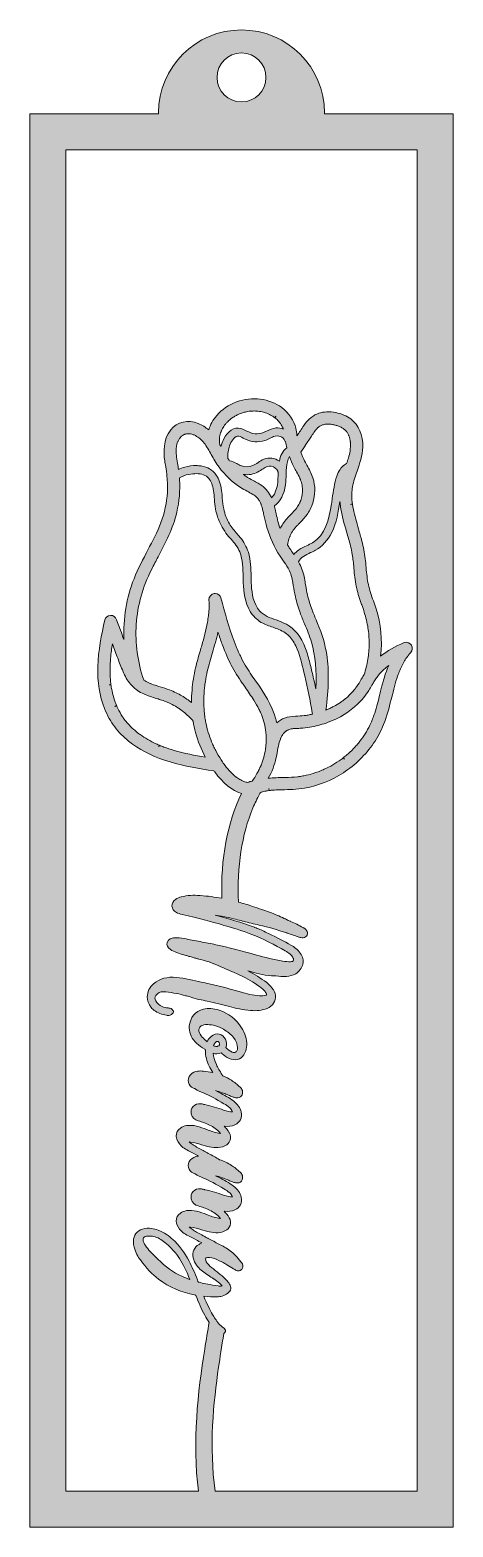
# Model space of a CAD drawing. Extents: x 1256 to 1744, y -1402 to 322.
import ezdxf

# ---------------------------------------------------------------- set-up
doc = ezdxf.new("R2010")
doc.units = 0
doc.header["$MEASUREMENT"] = 0
doc.layers.add('Layer 1', color=7, linetype='Continuous')

# ---------------------------------------------------------------- blocks, each defined once
blk = doc.blocks.new('block 3')
at = {"layer": 'Layer 1', "lineweight": 0}
for points, knots in [([(1595.5, 225.5), (1595.5, 225.5), (1595.5, 226.7), (1595.5, 226.7), (1595.5, 279.5), (1552.7, 322.3), (1499.9, 322.3), (1447.1, 322.3), (1404.3, 279.5), (1404.3, 226.7), (1404.3, 226.7), (1404.3, 225.5), (1404.3, 225.5), (1404.3, 225.5), (1256.3, 225.5), (1256.3, 225.5), (1256.3, 225.5), (1256.3, -1401.9), (1256.3, -1401.9), (1256.3, -1401.9), (1743.5, -1401.9), (1743.5, -1401.9), (1743.5, -1401.9), (1743.5, 225.5), (1743.5, 225.5), (1743.5, 225.5), (1595.5, 225.5), (1595.5, 225.5)], [0, 0, 0, 0, 1, 1, 1, 2, 2, 2, 3, 3, 3, 4, 4, 4, 5, 5, 5, 6, 6, 6, 7, 7, 7, 8, 8, 8, 9, 9, 9, 9]), ([(1499.9, 295.8), (1515.5, 295.8), (1528.1, 283.2), (1528.1, 267.6), (1528.1, 252), (1515.5, 239.4), (1499.9, 239.4), (1484.3, 239.4), (1471.7, 252), (1471.7, 267.6), (1471.7, 283.2), (1484.3, 295.8), (1499.9, 295.8)], [0, 0, 0, 0, 1, 1, 1, 2, 2, 2, 3, 3, 3, 4, 4, 4, 4]), ([(1702.3, -1360.7), (1702.3, -1360.7), (1469.5, -1360.7), (1469.5, -1360.7), (1462.4, -1309.1), (1467.7, -1257.9), (1473.5, -1217.9), (1475.1, -1206.5), (1477, -1194.4), (1479.7, -1178.8), (1480.6, -1178.3), (1481.2, -1177.6), (1481.4, -1176.7), (1481.9, -1174.6), (1479.8, -1173), (1479, -1172.3), (1477.1, -1170.9), (1475.4, -1169.3), (1473.9, -1167.7), (1470.6, -1163.5), (1468.3, -1160.3), (1466.5, -1157.1), (1463.5, -1151.9), (1460.2, -1145.1), (1456.4, -1136), (1461.7, -1136.7), (1466.9, -1137), (1471.9, -1136.8), (1471.9, -1136.8), (1472.2, -1136.8), (1472.2, -1136.8), (1473.8, -1136.6), (1475.7, -1136.5), (1477.8, -1135.9), (1479.9, -1135.3), (1482, -1134.2), (1484, -1132.6), (1486.2, -1131), (1487.4, -1129.4), (1487.7, -1127.6), (1488, -1125.6), (1487, -1123.6), (1486, -1122), (1483.9, -1118.8), (1481, -1115.6), (1477.5, -1112.7), (1476.2, -1111.5), (1474.8, -1110.4), (1473.4, -1109.3), (1472.9, -1108.9), (1472.3, -1108.4), (1471.7, -1107.9), (1468.8, -1105.7), (1466.1, -1103.6), (1463.6, -1101.3), (1461, -1099.1), (1459.4, -1096.9), (1458.7, -1094.7), (1458.5, -1093.9), (1458.3, -1092.8), (1458.7, -1092.2), (1458.8, -1092), (1459, -1091.6), (1460.7, -1091.4), (1460.8, -1091.4), (1460.8, -1091.4), (1460.9, -1091.4), (1461.5, -1091.3), (1462.1, -1091.3), (1462.9, -1091.4), (1466.8, -1091.9), (1470.5, -1093.1), (1474.2, -1095.1), (1480.3, -1098.1), (1485.7, -1101.2), (1490.8, -1104.6), (1491.7, -1105.2), (1492.7, -1105.7), (1493.8, -1106.3), (1496.1, -1107.3), (1498.1, -1107), (1500, -1105.4), (1500, -1105.4), (1500.1, -1105.3), (1500.2, -1105.2), (1501.7, -1103.4), (1502, -1101.2), (1501, -1098.9), (1501, -1098.8), (1501, -1098.8), (1500.9, -1098.7), (1500.4, -1097.7), (1499.8, -1097), (1499.2, -1096.3), (1495.1, -1091), (1490.9, -1086.8), (1486.9, -1083.7), (1482.6, -1080.4), (1478.2, -1077.9), (1473.8, -1076.2), (1470, -1073.9), (1465.9, -1071.7), (1461.4, -1069.5), (1461.3, -1069.3), (1461.1, -1069.1), (1460.8, -1069), (1459.8, -1068.5), (1458.9, -1068), (1458.1, -1067.6), (1458, -1067.5), (1457.9, -1067.4), (1457.8, -1067.4), (1457.1, -1067.1), (1456.5, -1066.8), (1455.6, -1066.3), (1451.4, -1064.1), (1447.7, -1062), (1444.2, -1059.7), (1442.6, -1058.8), (1441.1, -1057.7), (1439.7, -1056.4), (1440.1, -1056.4), (1440.5, -1056.5), (1440.8, -1056.5), (1440.8, -1056.5), (1441.2, -1056.5), (1441.2, -1056.5), (1445.5, -1057.2), (1449.8, -1058.1), (1453.9, -1059.5), (1453.9, -1059.5), (1459.7, -1061.2), (1459.7, -1061.2), (1464, -1062.2), (1467.3, -1062.7), (1470.2, -1062.9), (1474, -1063.1), (1477.5, -1062.4), (1480.8, -1060.9), (1483.8, -1059.5), (1485.7, -1057.4), (1486.7, -1054.4), (1487.8, -1051.6), (1487.5, -1048.6), (1485.8, -1045.6), (1485.4, -1044.7), (1484.8, -1043.8), (1484.1, -1043), (1484.1, -1043), (1483.3, -1042), (1483.3, -1042), (1482.2, -1040.6), (1481, -1039.3), (1479.8, -1038.2), (1484.5, -1038.7), (1488.6, -1038.2), (1492.1, -1036.7), (1498.6, -1033.7), (1501.1, -1028.7), (1499.5, -1021.8), (1498.4, -1017.1), (1495.4, -1012.9), (1490.7, -1009.2), (1485.7, -1005.5), (1480.1, -1002.2), (1474.1, -999.4), (1474.1, -999.4), (1469.8, -997.2), (1469.8, -997.2), (1472.6, -997.8), (1475.3, -998.7), (1477.8, -999.7), (1479.7, -1000.3), (1481.5, -1001), (1483.4, -1001.8), (1483.4, -1001.8), (1484.9, -1002.4), (1484.9, -1002.4), (1486.4, -1003.2), (1488, -1003.8), (1490.2, -1004.6), (1491.4, -1005.2), (1492.6, -1005.4), (1494, -1005.6), (1496.5, -1005.9), (1498.5, -1005.2), (1500, -1003.4), (1501.3, -1001.6), (1501.6, -999.4), (1500.9, -997), (1500.3, -995.3), (1499.4, -994), (1498.2, -993.3), (1494.9, -990.1), (1491.6, -987.5), (1488.5, -985.4), (1484.3, -982.7), (1479.6, -980.5), (1474.7, -978.8), (1470.7, -976.3), (1466.4, -973.9), (1461.4, -971.5), (1461.2, -971.2), (1461, -971.1), (1460.8, -970.9), (1459.8, -970.5), (1458.9, -970), (1458.1, -969.6), (1458, -969.5), (1457.9, -969.5), (1457.8, -969.4), (1457.1, -969.1), (1456.5, -968.8), (1455.6, -968.3), (1451.4, -966.1), (1447.7, -964), (1444.2, -961.7), (1442.6, -960.8), (1441.1, -959.7), (1439.7, -958.4), (1440.1, -958.4), (1440.5, -958.5), (1440.8, -958.5), (1440.8, -958.5), (1441.2, -958.5), (1441.2, -958.5), (1445.5, -959.2), (1449.8, -960.2), (1453.9, -961.5), (1453.9, -961.5), (1459.7, -963.2), (1459.7, -963.2), (1464, -964.2), (1467.3, -964.7), (1470.2, -964.9), (1474, -965.1), (1477.5, -964.4), (1480.8, -962.9), (1483.8, -961.5), (1485.7, -959.4), (1486.7, -956.4), (1487.8, -953.6), (1487.5, -950.7), (1485.8, -947.6), (1485.4, -946.7), (1484.8, -945.8), (1484.1, -945), (1484.1, -945), (1483.3, -944), (1483.3, -944), (1482.2, -942.6), (1481, -941.3), (1479.8, -940.2), (1484.5, -940.7), (1488.6, -940.2), (1492.1, -938.7), (1498.6, -935.7), (1501.1, -930.7), (1499.5, -923.8), (1498.4, -919.1), (1495.4, -914.9), (1490.7, -911.2), (1485.7, -907.5), (1480.1, -904.2), (1474.1, -901.4), (1474.1, -901.4), (1469.8, -899.2), (1469.8, -899.2), (1472.6, -899.8), (1475.3, -900.7), (1477.8, -901.7), (1479.7, -902.3), (1481.5, -903), (1483.4, -903.8), (1483.4, -903.8), (1484.9, -904.4), (1484.9, -904.4), (1486.4, -905.2), (1488.1, -905.9), (1490.2, -906.6), (1491.4, -907.2), (1492.6, -907.4), (1494, -907.6), (1496.5, -907.9), (1498.5, -907.2), (1500, -905.4), (1501.3, -903.6), (1501.6, -901.4), (1500.9, -899), (1500.3, -897.3), (1499.4, -896), (1498.2, -895.3), (1494.9, -892.1), (1491.6, -889.5), (1488.5, -887.4), (1485.4, -885.4), (1482, -883.7), (1478.4, -882.2), (1478.4, -882.2), (1478.4, -882.2), (1478.4, -882.2), (1478.3, -881.8), (1478.1, -881.5), (1477.7, -881.1), (1474.7, -876.5), (1472.6, -872.8), (1471, -869.2), (1468.8, -864.5), (1467.5, -860.2), (1467.1, -856.3), (1469.9, -857.1), (1473.2, -857.4), (1476.7, -855.7), (1477.3, -856.4), (1477.9, -857), (1478.6, -857.7), (1481.8, -860.5), (1484.7, -862.2), (1488.1, -863.1), (1494.8, -865), (1501.2, -862), (1503.9, -855.8), (1505.2, -852.9), (1505.9, -849.9), (1505.9, -846.9), (1506.1, -839.9), (1504.1, -833.1), (1499.9, -826.8), (1493.6, -817.1), (1485, -810.3), (1474.3, -806.6), (1467.4, -804.4), (1461.5, -804), (1456, -805.4), (1446.9, -807.6), (1440.6, -815.3), (1439.8, -825.2), (1439.8, -825.2), (1439.8, -827), (1439.8, -827), (1439.8, -833.9), (1442.6, -839.8), (1448.4, -844.8), (1451.2, -847.3), (1454.2, -849.5), (1457.5, -851.6), (1458.3, -852), (1458.3, -852.3), (1458.3, -852.7), (1458.3, -859.3), (1459.8, -865.3), (1462.7, -871), (1463.8, -873.2), (1465.1, -875.8), (1466.7, -878.4), (1463.4, -877.7), (1459.9, -877.1), (1456.3, -876.8), (1453.7, -876.6), (1451.4, -876.6), (1449.4, -876.8), (1446.4, -877.2), (1443.7, -878.5), (1441.3, -880.9), (1438.9, -883.7), (1438.1, -886.6), (1438.7, -889.8), (1439.5, -892.8), (1441.4, -895), (1444.5, -896.5), (1445, -896.8), (1445.6, -896.9), (1446, -896.9), (1446.2, -897), (1446.5, -897.2), (1446.9, -897.5), (1449.4, -898.9), (1452.7, -900.7), (1456.8, -902.3), (1463.1, -904.9), (1470.5, -908.8), (1479.7, -914.4), (1481.9, -915.6), (1484.1, -917.1), (1486.4, -919), (1487.7, -920.1), (1488.8, -921.7), (1489.6, -923.5), (1489.6, -923.6), (1489.6, -923.6), (1489.6, -923.6), (1489.5, -923.6), (1489.4, -923.6), (1489.3, -923.7), (1486.6, -923.8), (1483.3, -923.1), (1479.3, -921.6), (1472.7, -919.2), (1465.4, -917.1), (1457.6, -915.4), (1457.3, -915.3), (1457.1, -915.3), (1456.8, -915.2), (1456.7, -915.2), (1456.6, -915.1), (1456.5, -915.1), (1455.3, -914.7), (1454.1, -914.5), (1452.8, -914.3), (1449.4, -914.1), (1446.6, -915.1), (1444.2, -917.5), (1442.1, -919.8), (1441.4, -922.7), (1442, -926), (1443.1, -930.3), (1445.9, -933.1), (1450.1, -934.1), (1454.6, -935.2), (1458.7, -936.8), (1463, -939), (1468, -941.2), (1471.9, -944), (1474.9, -947.6), (1475.2, -948), (1475.5, -948.4), (1475.7, -948.7), (1475.5, -948.6), (1475.3, -948.6), (1475.1, -948.6), (1470.5, -947.8), (1466.1, -946.5), (1461.6, -944.7), (1461.6, -944.7), (1459.9, -944), (1459.9, -944), (1456.2, -942.6), (1452.1, -941.2), (1448, -940.1), (1444.4, -939.2), (1440.6, -939), (1436.5, -939.6), (1434, -939.9), (1431.6, -940.9), (1429.6, -942.4), (1426.2, -944.6), (1424.6, -947.8), (1424.8, -951.7), (1424.8, -951.7), (1424.8, -951.8), (1424.8, -951.9), (1425, -953), (1425.2, -954), (1425.5, -955.3), (1425.6, -955.4), (1425.6, -955.5), (1425.6, -955.6), (1427.3, -959.4), (1429.5, -962.4), (1432.5, -964.6), (1434.4, -966.1), (1436.5, -967.3), (1438.8, -968.5), (1440.9, -969.5), (1442.9, -970.6), (1444.9, -971.7), (1444.9, -971.7), (1447.6, -973.2), (1447.6, -973.2), (1448.6, -973.7), (1449.5, -974.2), (1450.5, -974.7), (1450.2, -974.7), (1449.8, -974.7), (1449.4, -974.8), (1446.4, -975.2), (1443.7, -976.5), (1441.3, -978.9), (1438.9, -981.7), (1438.1, -984.6), (1438.7, -987.8), (1439.5, -990.8), (1441.4, -993), (1444.5, -994.5), (1445, -994.8), (1445.6, -994.9), (1446, -994.9), (1446.2, -995), (1446.5, -995.2), (1446.9, -995.5), (1449.4, -996.9), (1452.7, -998.7), (1456.8, -1000.3), (1463, -1002.9), (1470.5, -1006.8), (1479.7, -1012.4), (1481.9, -1013.6), (1484.1, -1015.1), (1486.4, -1017), (1487.7, -1018.1), (1488.8, -1019.7), (1489.6, -1021.5), (1489.6, -1021.6), (1489.6, -1021.6), (1489.6, -1021.6), (1489.5, -1021.6), (1489.4, -1021.6), (1489.3, -1021.7), (1486.6, -1021.8), (1483.3, -1021.1), (1479.3, -1019.6), (1472.7, -1017.2), (1465.4, -1015.1), (1457.6, -1013.4), (1457.3, -1013.3), (1457.1, -1013.3), (1456.8, -1013.2), (1456.7, -1013.2), (1456.6, -1013.1), (1456.5, -1013.1), (1455.3, -1012.7), (1454.1, -1012.5), (1452.8, -1012.3), (1449.4, -1012.1), (1446.6, -1013.1), (1444.2, -1015.5), (1442.1, -1017.9), (1441.4, -1020.7), (1442, -1024), (1443.1, -1028.3), (1445.9, -1031.1), (1450.1, -1032.1), (1454.6, -1033.2), (1458.7, -1034.8), (1463, -1037), (1468, -1039.2), (1471.9, -1042), (1474.9, -1045.6), (1475.2, -1046), (1475.5, -1046.4), (1475.7, -1046.7), (1475.5, -1046.6), (1475.3, -1046.6), (1475.1, -1046.6), (1470.5, -1045.8), (1466.1, -1044.5), (1461.6, -1042.7), (1461.6, -1042.7), (1459.9, -1042), (1459.9, -1042), (1456.2, -1040.6), (1452.1, -1039.2), (1448, -1038.1), (1444.4, -1037.2), (1440.6, -1037), (1436.5, -1037.5), (1434, -1037.9), (1431.6, -1038.9), (1429.6, -1040.4), (1426.2, -1042.6), (1424.6, -1045.8), (1424.8, -1049.7), (1424.8, -1049.7), (1424.8, -1049.8), (1424.8, -1049.9), (1425, -1051), (1425.2, -1052), (1425.5, -1053.3), (1425.6, -1053.4), (1425.6, -1053.5), (1425.6, -1053.6), (1427.3, -1057.4), (1429.5, -1060.4), (1432.5, -1062.6), (1434.4, -1064.1), (1436.5, -1065.3), (1438.8, -1066.5), (1440.9, -1067.5), (1442.9, -1068.6), (1444.9, -1069.7), (1444.9, -1069.7), (1447.6, -1071.2), (1447.6, -1071.2), (1449.7, -1072.2), (1451.9, -1073.4), (1454.3, -1074.7), (1453.2, -1075.1), (1452.1, -1075.7), (1451, -1076.3), (1445.3, -1080), (1443, -1085.1), (1444.2, -1091.7), (1444.9, -1095), (1446.2, -1097.8), (1448.1, -1100.3), (1449.8, -1102.5), (1451.5, -1104.3), (1453.6, -1106), (1457.6, -1109.3), (1461.9, -1112.3), (1466.1, -1114.9), (1466.3, -1115.1), (1466.5, -1115.2), (1466.7, -1115.3), (1467, -1115.5), (1467.3, -1115.7), (1467.5, -1115.9), (1467.6, -1116), (1467.7, -1116.1), (1467.9, -1116.2), (1470.1, -1117.5), (1472.4, -1119.2), (1474.5, -1121), (1475.8, -1122.1), (1476.9, -1123.2), (1477.7, -1124.2), (1476.2, -1124.5), (1474.7, -1124.5), (1473, -1124.2), (1463.6, -1122.8), (1457.5, -1121.7), (1452.8, -1120.4), (1452.8, -1120.4), (1451.3, -1119.9), (1451.3, -1119.9), (1451.2, -1119.9), (1451.1, -1119.9), (1451, -1119.9), (1450.5, -1119.8), (1450.2, -1119.7), (1450, -1119.6), (1449.9, -1119.5), (1449.8, -1119.3), (1449.7, -1119), (1449.6, -1118.8), (1449.5, -1118.5), (1449.5, -1118.2), (1449.4, -1117.9), (1449.3, -1117.6), (1449.2, -1117.2), (1446, -1109), (1442.8, -1101.8), (1439.6, -1095.8), (1434.2, -1085.5), (1427.8, -1077.1), (1420.8, -1070.7), (1416.3, -1066.3), (1410.7, -1062.6), (1404, -1059.9), (1401.6, -1058.9), (1398.8, -1058.4), (1396.1, -1057.9), (1393.2, -1057.4), (1389.8, -1057.6), (1385.8, -1058.7), (1379.4, -1061), (1375.8, -1065.7), (1375.4, -1072.6), (1375.4, -1072.6), (1375.4, -1073.1), (1375.4, -1073.1), (1375.4, -1075.3), (1375.7, -1077.4), (1376.3, -1079.7), (1378.3, -1086), (1380.6, -1090.7), (1383.4, -1094.2), (1390, -1103.4), (1397.1, -1110.9), (1404.5, -1116.4), (1416.9, -1125.8), (1430.9, -1131.9), (1445.9, -1134.6), (1446.2, -1134.7), (1446.8, -1134.8), (1447, -1134.9), (1447.1, -1135), (1447.1, -1135), (1447.2, -1135.1), (1447.2, -1135.1), (1447.4, -1135.3), (1447.6, -1135.9), (1450.4, -1143.4), (1453.7, -1150.6), (1457.6, -1157.7), (1459.2, -1160.9), (1460.9, -1163.7), (1462.6, -1166.2), (1460.9, -1175.9), (1459.2, -1186.3), (1457.5, -1196.9), (1449.8, -1246.1), (1443, -1303.9), (1450.4, -1360.7), (1450.4, -1360.7), (1297.5, -1360.7), (1297.5, -1360.7), (1297.5, -1360.7), (1297.5, 184.3), (1297.5, 184.3), (1297.5, 184.3), (1702.3, 184.3), (1702.3, 184.3), (1702.3, 184.3), (1702.3, -1360.7), (1702.3, -1360.7)], [0, 0, 0, 0, 1, 1, 1, 2, 2, 2, 3, 3, 3, 4, 4, 4, 5, 5, 5, 6, 6, 6, 7, 7, 7, 8, 8, 8, 9, 9, 9, 10, 10, 10, 11, 11, 11, 12, 12, 12, 13, 13, 13, 14, 14, 14, 15, 15, 15, 16, 16, 16, 17, 17, 17, 18, 18, 18, 19, 19, 19, 20, 20, 20, 21, 21, 21, 22, 22, 22, 23, 23, 23, 24, 24, 24, 25, 25, 25, 26, 26, 26, 27, 27, 27, 28, 28, 28, 29, 29, 29, 30, 30, 30, 31, 31, 31, 32, 32, 32, 33, 33, 33, 34, 34, 34, 35, 35, 35, 36, 36, 36, 37, 37, 37, 38, 38, 38, 39, 39, 39, 40, 40, 40, 41, 41, 41, 42, 42, 42, 43, 43, 43, 44, 44, 44, 45, 45, 45, 46, 46, 46, 47, 47, 47, 48, 48, 48, 49, 49, 49, 50, 50, 50, 51, 51, 51, 52, 52, 52, 53, 53, 53, 54, 54, 54, 55, 55, 55, 56, 56, 56, 57, 57, 57, 58, 58, 58, 59, 59, 59, 60, 60, 60, 61, 61, 61, 62, 62, 62, 63, 63, 63, 64, 64, 64, 65, 65, 65, 66, 66, 66, 67, 67, 67, 68, 68, 68, 69, 69, 69, 70, 70, 70, 71, 71, 71, 72, 72, 72, 73, 73, 73, 74, 74, 74, 75, 75, 75, 76, 76, 76, 77, 77, 77, 78, 78, 78, 79, 79, 79, 80, 80, 80, 81, 81, 81, 82, 82, 82, 83, 83, 83, 84, 84, 84, 85, 85, 85, 86, 86, 86, 87, 87, 87, 88, 88, 88, 89, 89, 89, 90, 90, 90, 91, 91, 91, 92, 92, 92, 93, 93, 93, 94, 94, 94, 95, 95, 95, 96, 96, 96, 97, 97, 97, 98, 98, 98, 99, 99, 99, 100, 100, 100, 101, 101, 101, 102, 102, 102, 103, 103, 103, 104, 104, 104, 105, 105, 105, 106, 106, 106, 107, 107, 107, 108, 108, 108, 109, 109, 109, 110, 110, 110, 111, 111, 111, 112, 112, 112, 113, 113, 113, 114, 114, 114, 115, 115, 115, 116, 116, 116, 117, 117, 117, 118, 118, 118, 119, 119, 119, 120, 120, 120, 121, 121, 121, 122, 122, 122, 123, 123, 123, 124, 124, 124, 125, 125, 125, 126, 126, 126, 127, 127, 127, 128, 128, 128, 129, 129, 129, 130, 130, 130, 131, 131, 131, 132, 132, 132, 133, 133, 133, 134, 134, 134, 135, 135, 135, 136, 136, 136, 137, 137, 137, 138, 138, 138, 139, 139, 139, 140, 140, 140, 141, 141, 141, 142, 142, 142, 143, 143, 143, 144, 144, 144, 145, 145, 145, 146, 146, 146, 147, 147, 147, 148, 148, 148, 149, 149, 149, 150, 150, 150, 151, 151, 151, 152, 152, 152, 153, 153, 153, 154, 154, 154, 155, 155, 155, 156, 156, 156, 157, 157, 157, 158, 158, 158, 159, 159, 159, 160, 160, 160, 161, 161, 161, 162, 162, 162, 163, 163, 163, 164, 164, 164, 165, 165, 165, 166, 166, 166, 167, 167, 167, 168, 168, 168, 169, 169, 169, 170, 170, 170, 171, 171, 171, 172, 172, 172, 173, 173, 173, 174, 174, 174, 175, 175, 175, 176, 176, 176, 177, 177, 177, 178, 178, 178, 179, 179, 179, 180, 180, 180, 181, 181, 181, 182, 182, 182, 183, 183, 183, 184, 184, 184, 185, 185, 185, 186, 186, 186, 187, 187, 187, 188, 188, 188, 189, 189, 189, 190, 190, 190, 191, 191, 191, 192, 192, 192, 193, 193, 193, 194, 194, 194, 195, 195, 195, 196, 196, 196, 197, 197, 197, 198, 198, 198, 199, 199, 199, 200, 200, 200, 201, 201, 201, 202, 202, 202, 203, 203, 203, 204, 204, 204, 205, 205, 205, 206, 206, 206, 207, 207, 207, 208, 208, 208, 209, 209, 209, 210, 210, 210, 211, 211, 211, 212, 212, 212, 213, 213, 213, 214, 214, 214, 215, 215, 215, 216, 216, 216, 217, 217, 217, 218, 218, 218, 219, 219, 219, 220, 220, 220, 221, 221, 221, 222, 222, 222, 223, 223, 223, 224, 224, 224, 225, 225, 225, 226, 226, 226, 227, 227, 227, 228, 228, 228, 229, 229, 229, 230, 230, 230, 231, 231, 231, 232, 232, 232, 233, 233, 233, 234, 234, 234, 235, 235, 235, 235]), ([(1481.3, -839.9), (1479.9, -837), (1477.2, -834.9), (1474.1, -834.2), (1470.9, -833.6), (1467.7, -834.5), (1465.2, -836.7), (1463.1, -838.3), (1461.4, -840.4), (1460.4, -842.9), (1458.3, -841.2), (1456.5, -839.5), (1454.7, -837.6), (1452.9, -835.6), (1451.7, -833.3), (1450.9, -830.6), (1450.7, -829.1), (1450.6, -826.5), (1453.4, -824.8), (1455.4, -823.7), (1456.9, -823.2), (1461, -823.2), (1466.9, -823.3), (1472.8, -825.1), (1479, -828.6), (1483.7, -831.1), (1487.6, -834.3), (1490.7, -838.1), (1493.8, -841.7), (1495.2, -845.5), (1495.2, -850), (1495.2, -850.3), (1495.2, -850.5), (1495.2, -850.8), (1495.1, -851.1), (1495.1, -851.4), (1495.1, -851.8), (1494.5, -854.3), (1493.4, -854.8), (1493, -855), (1492.1, -855.5), (1490.7, -855.5), (1489.1, -854.9), (1486.3, -853.8), (1484, -851.8), (1482, -849.7), (1483.3, -846.5), (1483, -843.1), (1481.3, -839.9)], [0, 0, 0, 0, 1, 1, 1, 2, 2, 2, 3, 3, 3, 4, 4, 4, 5, 5, 5, 6, 6, 6, 7, 7, 7, 8, 8, 8, 9, 9, 9, 10, 10, 10, 11, 11, 11, 12, 12, 12, 13, 13, 13, 14, 14, 14, 15, 15, 15, 16, 16, 16, 16]), ([(1474.5, -845.5), (1474.5, -845.5), (1474.5, -846.4), (1474.5, -846.4), (1474.3, -847.2), (1473.7, -848.1), (1472.2, -848.2), (1472, -848.2), (1471.7, -848.3), (1471.5, -848.4), (1470.1, -848.3), (1469, -848), (1467.8, -847.6), (1468.3, -845.9), (1469, -844.6), (1470, -843.7), (1471.8, -842), (1472.8, -842.6), (1473.2, -842.8), (1474, -843.2), (1474.5, -844.2), (1474.5, -845.5)], [0, 0, 0, 0, 1, 1, 1, 2, 2, 2, 3, 3, 3, 4, 4, 4, 5, 5, 5, 6, 6, 6, 7, 7, 7, 7]), ([(1440.3, -1116.7), (1437.4, -1115.7), (1434.4, -1114.5), (1431.2, -1113), (1431.2, -1113), (1431.2, -1113), (1431.2, -1113), (1421.4, -1108.6), (1412.4, -1102.2), (1403.6, -1093.4), (1403.6, -1093.4), (1401.7, -1091.5), (1401.7, -1091.5), (1401.6, -1091.3), (1401.4, -1091), (1401.2, -1090.9), (1396.6, -1086.6), (1392.7, -1082.4), (1389.3, -1077.8), (1387.6, -1075.4), (1386.7, -1073.1), (1386.5, -1071), (1386.4, -1069), (1387.2, -1067.9), (1389.1, -1067.3), (1391, -1066.8), (1392.5, -1066.6), (1393.5, -1066.7), (1393.6, -1066.7), (1393.7, -1066.7), (1393.7, -1066.7), (1393.7, -1066.7), (1394, -1066.7), (1394, -1066.7), (1398.3, -1066.6), (1402.6, -1067.9), (1407.1, -1070.9), (1415.4, -1076.3), (1422.6, -1083.6), (1428.5, -1092.6), (1432.8, -1099.3), (1436.7, -1107.4), (1440.3, -1116.7)], [0, 0, 0, 0, 1, 1, 1, 2, 2, 2, 3, 3, 3, 4, 4, 4, 5, 5, 5, 6, 6, 6, 7, 7, 7, 8, 8, 8, 9, 9, 9, 10, 10, 10, 11, 11, 11, 12, 12, 12, 13, 13, 13, 14, 14, 14, 14])]:
    blk.add_open_spline(points, degree=3, knots=knots, dxfattribs=at)
blk = doc.blocks.new('block 4')
at = {"layer": 'Layer 1', "lineweight": 0}
for points, knots in [([(1695.6, -386.4), (1694, -383.9), (1690.5, -382), (1687.4, -383.3), (1676.7, -387.8), (1667.7, -392.9), (1660.1, -398.8), (1662.2, -380.5), (1660.4, -361.8), (1654.8, -344.3), (1653.8, -341.3), (1652.8, -338.3), (1651.8, -335.3), (1650.6, -332.1), (1649.5, -328.8), (1648.5, -325.5), (1646.6, -319.6), (1645.2, -312.9), (1644.5, -307.2), (1644, -303.8), (1643.7, -300.3), (1643.4, -296.9), (1643.1, -293.5), (1642.8, -290.1), (1642.4, -286.7), (1641.5, -279.9), (1640.3, -273), (1638.6, -266.4), (1637.3, -261.6), (1635.9, -256.8), (1634.6, -252.2), (1632.4, -244.8), (1630.2, -237.2), (1628.7, -229.5), (1628.4, -228), (1628.1, -226.5), (1627.8, -224.9), (1627.8, -224.9), (1627.7, -223.9), (1627.7, -223.9), (1627.7, -223.9), (1625.5, -224.3), (1625.5, -224.3), (1625.5, -224.3), (1627.6, -223.6), (1627.6, -223.6), (1627.5, -222.8), (1627.5, -222), (1627.4, -221.2), (1627, -218), (1626.9, -215), (1627, -212.1), (1627.1, -206.4), (1628, -201.4), (1630, -194.7), (1631, -191.7), (1632, -188.6), (1633, -185.7), (1636, -176.9), (1639.1, -167.9), (1639.5, -158.2), (1640.1, -144.5), (1635.1, -132.6), (1625.7, -125.7), (1621.1, -122.2), (1615.1, -119.7), (1608.4, -118.4), (1601, -117.1), (1594.5, -117.3), (1588.9, -119.2), (1582.6, -121.3), (1577.5, -125.3), (1572.6, -132), (1569.9, -135.8), (1567.3, -139.8), (1564.9, -143.6), (1564.5, -144.1), (1564.2, -144.7), (1563.8, -145.2), (1563.8, -145.2), (1563.7, -144.2), (1563.7, -144.2), (1563.4, -141.7), (1563.1, -139.1), (1562.5, -136.5), (1560.4, -127.4), (1554.8, -119.2), (1546.2, -112.7), (1532.2, -102), (1511.8, -99.4), (1494.2, -106), (1485, -109.5), (1477.2, -114.9), (1471.5, -121.6), (1467.1, -126.8), (1463.9, -132.5), (1462.1, -138.4), (1458.6, -135.3), (1454.5, -132.8), (1450, -131), (1438.4, -126.2), (1425.6, -129.2), (1418.4, -138.3), (1409.4, -149.6), (1410.1, -164), (1411.5, -173.8), (1411.8, -176.1), (1412.2, -178.4), (1412.6, -180.7), (1413.2, -184.5), (1413.8, -188.2), (1414.1, -192), (1414.7, -198), (1414.8, -204.2), (1414.5, -210.3), (1413.8, -222), (1411.3, -233.7), (1407, -245.1), (1403, -255.8), (1397.5, -266.4), (1392.1, -276.6), (1386.8, -286.6), (1380.7, -298), (1376.1, -309.7), (1371.8, -320.6), (1368.6, -332.1), (1366.7, -343.9), (1364.7, -355.8), (1364, -367.8), (1364.4, -379.7), (1363.1, -376.2), (1361.8, -372.6), (1360.6, -369.1), (1360.6, -369.1), (1356.1, -357), (1356.1, -357), (1354.9, -353.8), (1352.2, -351.8), (1349.2, -352), (1345.9, -352.1), (1343.2, -354.3), (1342.5, -357.2), (1338.6, -374.2), (1335, -392.4), (1334.4, -410.8), (1333.9, -428.8), (1336.5, -445.1), (1342.1, -459.2), (1345.4, -467.3), (1349.3, -474.3), (1353.9, -480.4), (1358.6, -486.5), (1364, -492.1), (1369.9, -496.8), (1381.4, -506), (1395.3, -513.4), (1411.4, -518.8), (1428, -524.4), (1445.3, -527.4), (1461.7, -530.1), (1461.7, -530.1), (1468.1, -531.1), (1468.1, -531.1), (1468.4, -531.5), (1468.7, -531.9), (1469, -532.3), (1478.6, -545.3), (1488.7, -553.4), (1499.8, -557), (1483.5, -591.4), (1475.9, -632), (1477.2, -677.8), (1469.3, -676.3), (1461.1, -675.2), (1452.3, -674.6), (1444.4, -673.9), (1437.4, -674.4), (1430.8, -676.2), (1430.8, -676.2), (1430.5, -676.2), (1430.5, -676.2), (1428.5, -676.7), (1426.1, -677.3), (1423.9, -679), (1421.1, -680.9), (1419.6, -683.8), (1419.8, -686.8), (1420, -689.7), (1421.8, -692.3), (1424.9, -694.1), (1426.8, -695), (1429, -695.9), (1431.5, -696.4), (1450.3, -700.7), (1465, -704.5), (1477.8, -708.4), (1477.8, -708.4), (1479.4, -708.9), (1479.4, -708.9), (1489.2, -711.7), (1500.3, -715), (1510.8, -719), (1524.9, -724.5), (1538.6, -731.7), (1550.1, -738.1), (1552.3, -739.4), (1554.1, -740.6), (1555.9, -742.2), (1557.6, -743.6), (1558.6, -744.8), (1559.2, -746.3), (1559.9, -747.6), (1559.9, -748.8), (1559.5, -749.6), (1559.2, -750.1), (1558.1, -750.8), (1556.5, -750.9), (1553.4, -750.9), (1550.8, -750.7), (1547.6, -750.1), (1537.3, -748.5), (1526.8, -745.8), (1517, -743.1), (1500.8, -738.5), (1485.4, -734.6), (1470.2, -731.2), (1464.6, -730), (1458.6, -728.8), (1452.4, -727.7), (1446.3, -726.6), (1440.1, -725.4), (1434, -724.1), (1430.4, -723.2), (1426.2, -723), (1421.5, -723.3), (1419.9, -723.5), (1415.6, -724), (1414.3, -728.6), (1413.5, -731.7), (1414.8, -734.5), (1418, -736.8), (1420.4, -738.4), (1423, -739.5), (1425, -740.2), (1427.9, -741.3), (1430.8, -742.2), (1433.6, -743), (1433.6, -743), (1435.8, -743.6), (1435.8, -743.6), (1437, -743.9), (1438.1, -744.2), (1439.2, -744.6), (1440.2, -744.8), (1441, -745.1), (1441.8, -745.2), (1443.7, -745.9), (1445.6, -746.4), (1447.4, -746.9), (1448.5, -747.2), (1449.6, -747.5), (1450.8, -747.8), (1455.3, -748.9), (1460, -750.1), (1464.2, -751.7), (1471.9, -754.8), (1479.9, -758.2), (1488.5, -762), (1488.5, -762), (1490.6, -763), (1490.6, -763), (1492.9, -764), (1495.1, -765), (1497.4, -765.9), (1503.7, -768.7), (1510.3, -772.4), (1518.7, -778), (1521.5, -779.9), (1523.9, -781.9), (1526.2, -784.2), (1527.4, -785.6), (1528.1, -786.8), (1528.5, -788.2), (1528.8, -789.1), (1528.7, -789.3), (1528.7, -789.3), (1528.7, -789.3), (1528.5, -789.4), (1528.1, -789.5), (1528, -789.5), (1528, -789.5), (1527.9, -789.5), (1525.8, -790.1), (1523.4, -790.3), (1520.7, -790.1), (1512.8, -789.6), (1505.1, -787.5), (1500, -786), (1489.1, -782.8), (1476.1, -779.1), (1462.8, -776.3), (1459.6, -775.6), (1456.6, -775), (1453.6, -774.3), (1444.9, -772.3), (1434.9, -770), (1424.8, -768.9), (1414.5, -767.9), (1406, -770.2), (1398.7, -776.1), (1394, -780), (1391.4, -785.5), (1391.4, -791.3), (1391.4, -795.6), (1392.8, -799.6), (1395.7, -803.4), (1395.7, -803.5), (1395.8, -803.6), (1395.9, -803.7), (1397.1, -804.9), (1398.4, -806), (1399.5, -806.8), (1403.4, -809.9), (1408.1, -811.8), (1413.7, -812.4), (1413.9, -812.6), (1414.3, -812.6), (1414.6, -812.6), (1414.6, -812.6), (1414.9, -812.6), (1414.9, -812.6), (1415.1, -812.7), (1415.4, -812.7), (1415.6, -812.7), (1416.9, -812.7), (1418.9, -812.4), (1420.5, -810.5), (1420.5, -810.5), (1421.1, -809.7), (1421.1, -809.7), (1421.8, -808.8), (1421.7, -807.6), (1421, -806.8), (1421, -806.8), (1420.1, -805.9), (1420.1, -805.9), (1418.3, -804.1), (1416.2, -804.1), (1415.3, -804.1), (1415.3, -804.1), (1415.1, -804.1), (1415.1, -804.1), (1412.9, -804), (1410.8, -803.4), (1408.6, -802.5), (1405.4, -801.2), (1402.9, -798.9), (1401.1, -795.7), (1399.9, -793.5), (1400, -791.6), (1401.3, -789.8), (1403.8, -786.5), (1406.3, -785.2), (1409.6, -785.4), (1409.6, -785.4), (1411.1, -785.4), (1411.1, -785.4), (1411.7, -785.4), (1412.2, -785.4), (1412.6, -785.5), (1412.7, -785.6), (1412.7, -785.6), (1412.8, -785.6), (1421.2, -786.6), (1428.8, -788), (1435.4, -789.9), (1437.2, -790.4), (1439, -790.9), (1440.7, -791.3), (1443.1, -792.1), (1446.8, -793.3), (1450.7, -794.2), (1454.3, -794.9), (1457.3, -795.6), (1460.4, -796.4), (1469.5, -798.4), (1478.1, -800.4), (1486, -802.4), (1493.2, -804.3), (1501.7, -806.3), (1510.2, -807), (1517.1, -807.6), (1523.5, -806.8), (1529.4, -804.6), (1535.9, -802.1), (1539.7, -796.1), (1539, -789.8), (1538.8, -786.8), (1537.5, -783.9), (1535, -780.8), (1533.2, -778.8), (1531.3, -776.7), (1528.9, -774.9), (1522.2, -769.7), (1514.8, -765.1), (1507, -761.2), (1507.1, -761.3), (1507.2, -761.3), (1507.3, -761.3), (1515.5, -763.7), (1524.9, -766.4), (1534.4, -766.9), (1535.3, -767), (1536.1, -767), (1536.9, -767.1), (1537.7, -767.1), (1538.5, -767.1), (1539.3, -767.2), (1543.3, -767.6), (1547.4, -767.9), (1551.6, -767.7), (1555.4, -767.6), (1559.1, -766.5), (1562.3, -764.6), (1566.5, -762.1), (1569.5, -758), (1570.5, -753.5), (1571.4, -749.2), (1570.5, -744.8), (1567.6, -740.8), (1564.6, -736.6), (1560.6, -734), (1556.7, -731.6), (1549.4, -727.4), (1541.2, -723.2), (1531, -718.4), (1528.5, -717.2), (1526.2, -716.1), (1523.9, -714.9), (1521.9, -713.9), (1519.9, -713.2), (1518, -712.4), (1517.1, -712.1), (1516.2, -711.7), (1515.2, -711.3), (1515.1, -711.3), (1514.9, -711.2), (1514.8, -711.2), (1499.9, -705.6), (1484.5, -701.2), (1469.5, -697), (1475.8, -698.1), (1482.8, -699.5), (1490.8, -701.4), (1493.5, -702), (1496.4, -702.7), (1499.2, -703.5), (1500.5, -703.8), (1501.7, -704.1), (1502.8, -704.4), (1507.3, -705.6), (1514, -707.3), (1520.4, -708.6), (1530.7, -711), (1541, -714), (1552.1, -717.7), (1552.1, -717.7), (1552.4, -717.8), (1552.4, -717.8), (1557.1, -719.4), (1561.9, -721.1), (1566, -722.4), (1566.2, -722.4), (1566.3, -722.5), (1566.5, -722.5), (1567.5, -722.9), (1569.1, -723.4), (1571, -723.2), (1573, -722.9), (1574.6, -721.8), (1575.5, -720.1), (1575.5, -720), (1575.5, -720), (1575.6, -719.8), (1576.1, -718.2), (1575.8, -716.3), (1574.9, -714.9), (1574.1, -713.5), (1572.9, -712.7), (1572, -712.1), (1572, -712.1), (1571.5, -711.9), (1571.5, -711.9), (1571.4, -711.7), (1571.2, -711.6), (1570.9, -711.6), (1570.9, -711.5), (1570.8, -711.5), (1570.7, -711.5), (1566.2, -708.7), (1561.3, -706.5), (1556.5, -704.3), (1556.4, -704.3), (1556.3, -704.2), (1556.1, -704.2), (1555.3, -703.9), (1554.6, -703.5), (1553.8, -703.2), (1552.3, -702.4), (1550.8, -701.8), (1549.2, -701), (1549.2, -701), (1549, -700.9), (1549, -700.9), (1543.6, -698.4), (1538, -695.8), (1532.1, -693.7), (1529.2, -692.8), (1526.3, -691.7), (1523.3, -690.7), (1519.6, -689.4), (1516, -688.2), (1512.6, -687.1), (1507.2, -685.2), (1501.8, -683.5), (1496.3, -682.1), (1494.6, -641.1), (1500.2, -604.6), (1513, -573.7), (1515.2, -568.5), (1517.8, -563.1), (1520.9, -557.2), (1521.2, -556.8), (1521.4, -556.4), (1521.5, -555.9), (1522.7, -555.5), (1523.9, -555.2), (1525, -554.9), (1526.1, -554.7), (1527.2, -554.4), (1528.3, -554.2), (1528.9, -554.1), (1529.4, -554), (1530, -553.9), (1530, -553.9), (1531.6, -553.7), (1531.6, -553.7), (1531.6, -553.7), (1531.3, -551.5), (1531.3, -551.5), (1531.3, -551.5), (1531.9, -553.6), (1531.9, -553.6), (1531.9, -553.6), (1532.7, -553.6), (1532.7, -553.6), (1533.2, -553.5), (1533.7, -553.4), (1534.2, -553.4), (1535.4, -553.3), (1536.7, -553.2), (1537.9, -553.1), (1540.3, -553), (1542.7, -552.9), (1545.1, -552.8), (1545.1, -552.8), (1546.2, -552.8), (1546.2, -552.8), (1554.8, -552.6), (1563.8, -552.3), (1572.6, -550.8), (1588.1, -548.2), (1603.5, -542), (1617.2, -533.1), (1631, -524.1), (1642.8, -512.7), (1652, -499.2), (1656.5, -492.7), (1660.4, -485.4), (1663.6, -477.5), (1667.3, -468.3), (1669.8, -458.8), (1672.2, -449), (1672.2, -449), (1672.9, -446.3), (1672.9, -446.3), (1674.9, -438.2), (1676.9, -429.8), (1679.7, -421.8), (1680.5, -419.5), (1681.3, -417.5), (1682.1, -415.5), (1682.1, -415.5), (1683, -413.5), (1683, -413.5), (1683.4, -412.4), (1683.9, -411.4), (1684.4, -410.3), (1686.4, -406.2), (1688.7, -402.5), (1691.1, -399.2), (1691.1, -399.2), (1691.4, -398.8), (1691.4, -398.8), (1691.6, -398.6), (1691.7, -398.4), (1691.7, -398.4), (1691.7, -398.4), (1691.7, -398.4), (1691.7, -398.4), (1692, -398), (1692.3, -397.7), (1692.5, -397.4), (1693.2, -396.5), (1693.9, -395.7), (1694.6, -395), (1696.8, -392.5), (1697.2, -388.9), (1695.6, -386.4)], [0, 0, 0, 0, 1, 1, 1, 2, 2, 2, 3, 3, 3, 4, 4, 4, 5, 5, 5, 6, 6, 6, 7, 7, 7, 8, 8, 8, 9, 9, 9, 10, 10, 10, 11, 11, 11, 12, 12, 12, 13, 13, 13, 14, 14, 14, 15, 15, 15, 16, 16, 16, 17, 17, 17, 18, 18, 18, 19, 19, 19, 20, 20, 20, 21, 21, 21, 22, 22, 22, 23, 23, 23, 24, 24, 24, 25, 25, 25, 26, 26, 26, 27, 27, 27, 28, 28, 28, 29, 29, 29, 30, 30, 30, 31, 31, 31, 32, 32, 32, 33, 33, 33, 34, 34, 34, 35, 35, 35, 36, 36, 36, 37, 37, 37, 38, 38, 38, 39, 39, 39, 40, 40, 40, 41, 41, 41, 42, 42, 42, 43, 43, 43, 44, 44, 44, 45, 45, 45, 46, 46, 46, 47, 47, 47, 48, 48, 48, 49, 49, 49, 50, 50, 50, 51, 51, 51, 52, 52, 52, 53, 53, 53, 54, 54, 54, 55, 55, 55, 56, 56, 56, 57, 57, 57, 58, 58, 58, 59, 59, 59, 60, 60, 60, 61, 61, 61, 62, 62, 62, 63, 63, 63, 64, 64, 64, 65, 65, 65, 66, 66, 66, 67, 67, 67, 68, 68, 68, 69, 69, 69, 70, 70, 70, 71, 71, 71, 72, 72, 72, 73, 73, 73, 74, 74, 74, 75, 75, 75, 76, 76, 76, 77, 77, 77, 78, 78, 78, 79, 79, 79, 80, 80, 80, 81, 81, 81, 82, 82, 82, 83, 83, 83, 84, 84, 84, 85, 85, 85, 86, 86, 86, 87, 87, 87, 88, 88, 88, 89, 89, 89, 90, 90, 90, 91, 91, 91, 92, 92, 92, 93, 93, 93, 94, 94, 94, 95, 95, 95, 96, 96, 96, 97, 97, 97, 98, 98, 98, 99, 99, 99, 100, 100, 100, 101, 101, 101, 102, 102, 102, 103, 103, 103, 104, 104, 104, 105, 105, 105, 106, 106, 106, 107, 107, 107, 108, 108, 108, 109, 109, 109, 110, 110, 110, 111, 111, 111, 112, 112, 112, 113, 113, 113, 114, 114, 114, 115, 115, 115, 116, 116, 116, 117, 117, 117, 118, 118, 118, 119, 119, 119, 120, 120, 120, 121, 121, 121, 122, 122, 122, 123, 123, 123, 124, 124, 124, 125, 125, 125, 126, 126, 126, 127, 127, 127, 128, 128, 128, 129, 129, 129, 130, 130, 130, 131, 131, 131, 132, 132, 132, 133, 133, 133, 134, 134, 134, 135, 135, 135, 136, 136, 136, 137, 137, 137, 138, 138, 138, 139, 139, 139, 140, 140, 140, 141, 141, 141, 142, 142, 142, 143, 143, 143, 144, 144, 144, 145, 145, 145, 146, 146, 146, 147, 147, 147, 148, 148, 148, 149, 149, 149, 150, 150, 150, 151, 151, 151, 152, 152, 152, 153, 153, 153, 154, 154, 154, 155, 155, 155, 156, 156, 156, 157, 157, 157, 158, 158, 158, 159, 159, 159, 160, 160, 160, 161, 161, 161, 162, 162, 162, 163, 163, 163, 164, 164, 164, 165, 165, 165, 166, 166, 166, 167, 167, 167, 168, 168, 168, 169, 169, 169, 170, 170, 170, 171, 171, 171, 172, 172, 172, 173, 173, 173, 174, 174, 174, 175, 175, 175, 176, 176, 176, 177, 177, 177, 178, 178, 178, 179, 179, 179, 180, 180, 180, 181, 181, 181, 182, 182, 182, 183, 183, 183, 184, 184, 184, 185, 185, 185, 186, 186, 186, 187, 187, 187, 188, 188, 188, 189, 189, 189, 190, 190, 190, 191, 191, 191, 192, 192, 192, 193, 193, 193, 194, 194, 194, 195, 195, 195, 196, 196, 196, 197, 197, 197, 198, 198, 198, 199, 199, 199, 200, 200, 200, 201, 201, 201, 202, 202, 202, 203, 203, 203, 204, 204, 204, 205, 205, 205, 206, 206, 206, 206]), ([(1474.5, -147.1), (1474.5, -147.1), (1474.7, -146.3), (1474.7, -146.3), (1474.8, -145.8), (1474.9, -145.2), (1475, -144.7), (1475.2, -143.7), (1475.5, -142.8), (1475.8, -141.8), (1476, -141.4), (1476.1, -140.9), (1476.3, -140.4), (1476.3, -140.4), (1476.4, -140.2), (1476.4, -140.2), (1476.4, -140.1), (1476.5, -140), (1476.5, -139.9), (1476.5, -139.9), (1476.7, -139.5), (1476.7, -139.5), (1477.5, -137.7), (1478.5, -136), (1479.6, -134.3), (1479.9, -133.8), (1480.1, -133.4), (1480.4, -133), (1480.4, -133), (1480.7, -132.6), (1480.7, -132.6), (1480.9, -132.4), (1481, -132.2), (1481, -132.2), (1481.6, -131.4), (1482.3, -130.7), (1483, -129.9), (1484.3, -128.6), (1485.6, -127.3), (1487.1, -126), (1487.1, -126), (1488.4, -125), (1488.4, -125), (1489, -124.5), (1489.7, -124.1), (1490.4, -123.7), (1491.1, -123.7), (1491.8, -123.3), (1492.2, -122.6), (1492.2, -122.6), (1492.2, -122.6), (1492.2, -122.6), (1493.4, -121.9), (1494.6, -121.2), (1495.9, -120.6), (1495.9, -120.6), (1497.6, -119.9), (1497.6, -119.9), (1498.5, -119.5), (1499.4, -119.2), (1500.3, -118.9), (1502.1, -118.3), (1503.9, -117.8), (1505.8, -117.4), (1506.7, -117.2), (1507.6, -117), (1508.6, -116.9), (1508.6, -116.9), (1508.9, -116.9), (1508.9, -116.9), (1509.4, -116.8), (1510, -116.8), (1510.5, -116.7), (1512.4, -116.6), (1514.3, -116.5), (1516.1, -116.6), (1517.1, -116.6), (1518, -116.7), (1518.9, -116.7), (1518.9, -116.7), (1520.8, -117), (1520.8, -117), (1522.7, -117.3), (1524.7, -117.8), (1526.5, -118.3), (1527.3, -118.6), (1528.1, -118.8), (1528.9, -119.1), (1528.9, -119.1), (1530.8, -119.9), (1530.8, -119.9), (1532.6, -120.7), (1534.3, -121.7), (1536, -122.7), (1536.7, -123.2), (1537.5, -123.8), (1538.3, -124.3), (1538.3, -124.3), (1539.6, -122.6), (1539.6, -122.6), (1539.6, -122.6), (1538.5, -124.5), (1538.5, -124.5), (1538.9, -124.8), (1539.3, -125.2), (1539.7, -125.5), (1541.2, -126.8), (1542.5, -128.2), (1543.8, -129.8), (1543.8, -129.8), (1544.1, -130.1), (1544.1, -130.1), (1544.3, -130.4), (1544.6, -130.8), (1544.8, -131.1), (1545.4, -131.9), (1545.9, -132.7), (1546.3, -133.6), (1546.7, -134.2), (1547, -135), (1547.4, -135.7), (1547.5, -135.8), (1547.5, -136), (1547.6, -136.2), (1547.8, -136.6), (1547.9, -137), (1548, -137.4), (1545.4, -136.3), (1542.5, -135.8), (1539.6, -136), (1535.6, -136.4), (1532.1, -138.1), (1528.7, -139.8), (1528.7, -139.8), (1527.7, -140.3), (1527.7, -140.3), (1524.4, -141.9), (1521.2, -142.8), (1518, -142.8), (1514.6, -142.9), (1511.2, -142.2), (1508.2, -140.7), (1507.6, -140.4), (1506.9, -140), (1506.2, -139.7), (1503.2, -138.2), (1500.1, -136.6), (1496.4, -136.3), (1488.2, -135.7), (1481.7, -143.5), (1478.6, -150.4), (1477.6, -152.7), (1476.8, -155.1), (1476.2, -157.6), (1475.8, -156.9), (1475.4, -156.2), (1475, -155.5), (1475, -155.5), (1475, -155.5), (1475, -155.5), (1474.9, -155.2), (1474.9, -154.9), (1474.8, -154.6), (1474.7, -154.3), (1474.7, -153.9), (1474.6, -153.5), (1474.6, -153.5), (1474.5, -152.7), (1474.5, -152.7), (1474.4, -151.7), (1474.3, -150.6), (1474.4, -149.5), (1474.4, -148.6), (1474.5, -147.7), (1474.5, -147.1)], [0, 0, 0, 0, 1, 1, 1, 2, 2, 2, 3, 3, 3, 4, 4, 4, 5, 5, 5, 6, 6, 6, 7, 7, 7, 8, 8, 8, 9, 9, 9, 10, 10, 10, 11, 11, 11, 12, 12, 12, 13, 13, 13, 14, 14, 14, 15, 15, 15, 16, 16, 16, 17, 17, 17, 18, 18, 18, 19, 19, 19, 20, 20, 20, 21, 21, 21, 22, 22, 22, 23, 23, 23, 24, 24, 24, 25, 25, 25, 26, 26, 26, 27, 27, 27, 28, 28, 28, 29, 29, 29, 30, 30, 30, 31, 31, 31, 32, 32, 32, 33, 33, 33, 34, 34, 34, 35, 35, 35, 36, 36, 36, 37, 37, 37, 38, 38, 38, 39, 39, 39, 40, 40, 40, 41, 41, 41, 42, 42, 42, 43, 43, 43, 44, 44, 44, 45, 45, 45, 46, 46, 46, 47, 47, 47, 48, 48, 48, 49, 49, 49, 50, 50, 50, 51, 51, 51, 52, 52, 52, 53, 53, 53, 54, 54, 54, 55, 55, 55, 56, 56, 56, 57, 57, 57, 58, 58, 58, 58]), ([(1573.2, -156.6), (1573.3, -156.5), (1573.4, -156.4), (1573.4, -156.2), (1573.4, -156.2), (1580.5, -145.6), (1580.5, -145.6), (1581.8, -143.7), (1583, -141.8), (1584.3, -139.9), (1584.3, -139.9), (1585.2, -138.7), (1585.2, -138.7), (1585.3, -138.6), (1585.5, -138.4), (1585.6, -138.2), (1585.7, -138.1), (1585.7, -138.1), (1585.7, -138.1), (1585.7, -138.1), (1585.7, -138), (1585.7, -138), (1585.7, -138), (1585.7, -138), (1585.7, -138), (1585.7, -138), (1585.8, -138), (1585.8, -138), (1586, -137.8), (1586.1, -137.6), (1586.3, -137.3), (1586.8, -136.9), (1587.2, -136.4), (1587.6, -136), (1587.8, -135.8), (1588, -135.6), (1588.3, -135.4), (1588.3, -135.4), (1588.3, -135.4), (1588.3, -135.4), (1588.4, -135.3), (1588.7, -135), (1588.9, -134.9), (1589.6, -134.3), (1590.5, -133.8), (1591.5, -133.3), (1591.5, -133.3), (1592.4, -132.9), (1592.4, -132.9), (1593, -132.7), (1593.6, -132.5), (1594.2, -132.3), (1594.9, -132.2), (1595.5, -132), (1596.3, -131.9), (1596.3, -131.9), (1596.9, -131.8), (1596.9, -131.8), (1598.3, -131.7), (1599.7, -131.7), (1601.1, -131.7), (1601.7, -131.8), (1602.3, -131.8), (1602.9, -131.9), (1602.9, -131.9), (1603.8, -132), (1603.8, -132), (1605.3, -132.2), (1606.6, -132.5), (1607.8, -132.8), (1609.1, -133.2), (1610.4, -133.6), (1611.6, -134), (1611.6, -134), (1612.5, -134.4), (1612.5, -134.4), (1613.2, -134.7), (1613.9, -135), (1614.6, -135.3), (1615.7, -135.9), (1616.8, -136.6), (1617.8, -137.3), (1617.8, -137.3), (1618, -137.5), (1618, -137.5), (1618.2, -137.6), (1618.3, -137.8), (1618.5, -137.9), (1619.1, -138.4), (1619.5, -138.9), (1620, -139.4), (1620.3, -139.7), (1620.5, -140), (1620.8, -140.3), (1620.8, -140.3), (1620.9, -140.4), (1620.9, -140.4), (1620.9, -140.5), (1621, -140.6), (1621.1, -140.7), (1621.2, -140.9), (1621.4, -141.1), (1621.4, -141.1), (1622.1, -142.1), (1622.6, -143.1), (1623.2, -144.2), (1623.2, -144.2), (1623.2, -144.2), (1623.2, -144.2), (1623.2, -144.3), (1623.3, -144.5), (1623.4, -144.7), (1623.4, -144.7), (1623.5, -145), (1623.5, -145), (1623.7, -145.6), (1623.9, -146.1), (1624.1, -146.7), (1624.4, -147.8), (1624.7, -149), (1625, -150.2), (1625, -150.2), (1625, -150.7), (1625, -150.7), (1625.1, -150.9), (1625.1, -151.2), (1625.1, -151.2), (1625.2, -151.7), (1625.2, -152.1), (1625.3, -152.6), (1625.4, -153.8), (1625.4, -155.1), (1625.4, -156.4), (1625.4, -157.5), (1625.4, -158.8), (1625.2, -159.9), (1625.2, -160.6), (1625.1, -161.2), (1625, -161.9), (1625, -161.9), (1624.9, -162.9), (1624.9, -162.9), (1624.5, -165.3), (1623.9, -167.9), (1623, -170.9), (1622.4, -173.1), (1621.7, -175.2), (1621, -177.1), (1620.1, -177.6), (1619.2, -178.2), (1618.5, -178.7), (1614.5, -181.5), (1611.7, -185.6), (1609.7, -191.5), (1606.9, -199.9), (1605.6, -208.8), (1604.4, -217.5), (1604.1, -219.4), (1603.8, -221.4), (1603.6, -223.3), (1600.8, -241.5), (1596.2, -259.6), (1581.5, -268.4), (1579.5, -269.6), (1577.3, -270.6), (1574.9, -271.7), (1572, -273.1), (1568.9, -274.5), (1566.1, -276.5), (1563.8, -278.1), (1561.8, -279.9), (1560.2, -281.8), (1560, -281.5), (1559.7, -281.2), (1559.5, -280.8), (1558.2, -278.9), (1556.9, -277), (1555.6, -275.1), (1554.8, -273.7), (1553.9, -272.3), (1553, -270.6), (1553.3, -268.3), (1553.9, -266), (1554.6, -263.9), (1554.9, -262.9), (1555.2, -261.9), (1555.5, -261.2), (1555.6, -261.1), (1555.7, -260.9), (1555.8, -260.6), (1555.8, -260.6), (1556, -260.1), (1556, -260.1), (1556.3, -259.5), (1556.5, -259), (1556.8, -258.4), (1557.9, -256.4), (1559.1, -254.4), (1560.5, -252.5), (1560.5, -252.5), (1561.1, -251.7), (1561.1, -251.7), (1561.4, -251.4), (1561.7, -251), (1562, -250.7), (1562.8, -249.7), (1563.7, -248.8), (1564.6, -247.9), (1565.3, -247.1), (1566, -246.4), (1566.7, -245.7), (1569.6, -242.7), (1572.6, -239.5), (1575.2, -236), (1578, -232.2), (1580.3, -227.8), (1581.9, -222.8), (1585, -213.3), (1585.1, -202.9), (1582.1, -193.6), (1580.4, -188.4), (1577.7, -183.6), (1575.2, -179), (1574.1, -177), (1572.8, -174.7), (1571.6, -172.2), (1571.2, -171.2), (1570.7, -170.1), (1570.2, -169.1), (1570.2, -169.1), (1569.8, -168), (1569.8, -168), (1569.5, -167.4), (1569.2, -166.7), (1569, -166), (1568.7, -165.4), (1568.5, -164.7), (1568.3, -164.1), (1568.3, -164.1), (1573.2, -156.6), (1573.2, -156.6)], [0, 0, 0, 0, 1, 1, 1, 2, 2, 2, 3, 3, 3, 4, 4, 4, 5, 5, 5, 6, 6, 6, 7, 7, 7, 8, 8, 8, 9, 9, 9, 10, 10, 10, 11, 11, 11, 12, 12, 12, 13, 13, 13, 14, 14, 14, 15, 15, 15, 16, 16, 16, 17, 17, 17, 18, 18, 18, 19, 19, 19, 20, 20, 20, 21, 21, 21, 22, 22, 22, 23, 23, 23, 24, 24, 24, 25, 25, 25, 26, 26, 26, 27, 27, 27, 28, 28, 28, 29, 29, 29, 30, 30, 30, 31, 31, 31, 32, 32, 32, 33, 33, 33, 34, 34, 34, 35, 35, 35, 36, 36, 36, 37, 37, 37, 38, 38, 38, 39, 39, 39, 40, 40, 40, 41, 41, 41, 42, 42, 42, 43, 43, 43, 44, 44, 44, 45, 45, 45, 46, 46, 46, 47, 47, 47, 48, 48, 48, 49, 49, 49, 50, 50, 50, 51, 51, 51, 52, 52, 52, 53, 53, 53, 54, 54, 54, 55, 55, 55, 56, 56, 56, 57, 57, 57, 58, 58, 58, 59, 59, 59, 60, 60, 60, 61, 61, 61, 62, 62, 62, 63, 63, 63, 64, 64, 64, 65, 65, 65, 66, 66, 66, 67, 67, 67, 68, 68, 68, 69, 69, 69, 70, 70, 70, 71, 71, 71, 72, 72, 72, 73, 73, 73, 74, 74, 74, 75, 75, 75, 76, 76, 76, 77, 77, 77, 78, 78, 78, 79, 79, 79, 80, 80, 80, 80]), ([(1424.8, -159), (1424.8, -159), (1424.9, -158.2), (1424.9, -158.2), (1425, -157.7), (1425.1, -157.2), (1425.2, -156.7), (1425.4, -155.6), (1425.7, -154.5), (1426, -153.4), (1426.2, -152.9), (1426.4, -152.4), (1426.6, -151.8), (1426.6, -151.8), (1426.9, -151.2), (1426.9, -151.2), (1427.4, -150.1), (1428, -149.1), (1428.6, -148.2), (1428.6, -148.2), (1428.8, -147.8), (1428.8, -147.8), (1429, -147.6), (1429.1, -147.5), (1429.2, -147.4), (1429.4, -147.1), (1429.7, -146.7), (1430, -146.5), (1430.3, -146.1), (1430.7, -145.8), (1431, -145.5), (1431.2, -145.3), (1431.4, -145.2), (1431.5, -145), (1431.5, -145), (1431.5, -145), (1431.5, -145), (1431.5, -145), (1431.7, -144.9), (1431.7, -144.9), (1432.5, -144.4), (1433.2, -144), (1433.9, -143.6), (1434.1, -143.5), (1434.3, -143.5), (1434.6, -143.4), (1434.6, -143.4), (1434.9, -143.3), (1434.9, -143.3), (1435.4, -143.1), (1436, -143), (1436.5, -142.9), (1436.5, -142.9), (1437.5, -142.8), (1437.5, -142.8), (1437.9, -142.8), (1438.2, -142.8), (1438.6, -142.8), (1439, -142.8), (1439.5, -142.8), (1439.9, -142.8), (1439.9, -142.8), (1440.2, -142.9), (1440.2, -142.9), (1440.2, -142.9), (1440.2, -142.8), (1440.2, -142.8), (1440.5, -142.9), (1440.7, -142.9), (1441, -143), (1442.1, -143.2), (1443.2, -143.5), (1444.3, -143.9), (1444.3, -143.9), (1444.7, -144), (1444.7, -144), (1444.9, -144.1), (1445.1, -144.2), (1445.2, -144.2), (1445.8, -144.4), (1446.3, -144.7), (1446.8, -144.9), (1447.7, -145.5), (1448.7, -146), (1449.6, -146.6), (1450.8, -147.4), (1451, -147.5), (1451.9, -148.3), (1453.6, -149.7), (1455.2, -151.4), (1456.9, -153.5), (1459.7, -157.1), (1462.6, -162.2), (1465.1, -166.8), (1467.8, -171.6), (1470.6, -176.5), (1474, -181.1), (1480.8, -190.5), (1489.1, -198.3), (1498.6, -204.5), (1501.1, -206.1), (1503.7, -207.5), (1506.3, -208.9), (1508.5, -210.1), (1510.7, -211.3), (1512.8, -212.6), (1515, -213.9), (1516.3, -214.8), (1518, -216.7), (1518.4, -217.1), (1518.7, -217.4), (1519, -217.8), (1519.1, -218), (1519.2, -218.1), (1519.3, -218.3), (1519.3, -218.3), (1519.5, -218.6), (1519.5, -218.6), (1520.2, -219.5), (1520.8, -220.6), (1521.3, -221.6), (1521.6, -222.1), (1521.8, -222.6), (1522.1, -223.3), (1522.1, -223.3), (1522.4, -224), (1522.4, -224), (1522.8, -225.1), (1523.2, -226.3), (1523.6, -227.7), (1524.4, -230.2), (1525, -232.9), (1525.4, -234.9), (1525.4, -234.9), (1526.1, -238), (1526.1, -238), (1527, -242.1), (1527.9, -246.4), (1529.1, -250.6), (1532.5, -262.4), (1537.7, -273.5), (1544.3, -283.6), (1545.4, -285.1), (1546.4, -286.7), (1547.5, -288.2), (1549.5, -291.2), (1551.6, -294.3), (1553.5, -297.4), (1556, -301.8), (1557.5, -306.3), (1558.6, -312.5), (1558.9, -314.2), (1559.2, -315.9), (1559.5, -317.6), (1560.2, -321.8), (1560.9, -326.2), (1561.9, -330.5), (1563.4, -336.9), (1565.2, -343), (1567.3, -348.7), (1568.9, -353.1), (1570.8, -357.5), (1572.5, -361.7), (1575.4, -368.5), (1578.4, -375.5), (1580.5, -382.7), (1585.1, -398.6), (1586.7, -415.9), (1585.4, -436.5), (1584.9, -433.9), (1584.3, -431.3), (1583.8, -428.8), (1582.2, -421.4), (1580.4, -414), (1578.6, -406.8), (1577.3, -401.4), (1575.7, -395.6), (1573.6, -390), (1568.5, -376.4), (1561.3, -367.3), (1551.6, -362.2), (1547.8, -360.1), (1543.7, -358.7), (1539.8, -357.2), (1532.5, -354.7), (1525.7, -352.2), (1520.7, -346.7), (1513.5, -338.5), (1511.9, -326.7), (1511.3, -317.3), (1511.1, -313.9), (1511, -310.5), (1511, -307.2), (1510.7, -298), (1510.5, -288.5), (1507.8, -279.3), (1505.8, -273), (1502.7, -267.3), (1498.1, -261.8), (1497.1, -260.6), (1496.1, -259.4), (1495.1, -258.3), (1491.7, -254.4), (1488.5, -250.7), (1486, -246.4), (1482.9, -241.2), (1480.7, -235.4), (1479.4, -229.4), (1478.5, -225.3), (1478.2, -221), (1477.8, -216.8), (1477.6, -214), (1477.4, -211.1), (1477, -208.2), (1476, -200.7), (1473.9, -194.8), (1470.6, -190.3), (1466.6, -184.5), (1460.6, -180.9), (1453.6, -179.9), (1451.7, -179.6), (1449.6, -179.4), (1447.6, -179.4), (1443.4, -179.4), (1439.1, -180), (1434.8, -181.1), (1432.1, -181.8), (1429.6, -182.7), (1427.3, -183.8), (1427, -181.7), (1426.6, -179.3), (1426.2, -176.6), (1425.2, -170.4), (1424.3, -164.8), (1424.8, -159)], [0, 0, 0, 0, 1, 1, 1, 2, 2, 2, 3, 3, 3, 4, 4, 4, 5, 5, 5, 6, 6, 6, 7, 7, 7, 8, 8, 8, 9, 9, 9, 10, 10, 10, 11, 11, 11, 12, 12, 12, 13, 13, 13, 14, 14, 14, 15, 15, 15, 16, 16, 16, 17, 17, 17, 18, 18, 18, 19, 19, 19, 20, 20, 20, 21, 21, 21, 22, 22, 22, 23, 23, 23, 24, 24, 24, 25, 25, 25, 26, 26, 26, 27, 27, 27, 28, 28, 28, 29, 29, 29, 30, 30, 30, 31, 31, 31, 32, 32, 32, 33, 33, 33, 34, 34, 34, 35, 35, 35, 36, 36, 36, 37, 37, 37, 38, 38, 38, 39, 39, 39, 40, 40, 40, 41, 41, 41, 42, 42, 42, 43, 43, 43, 44, 44, 44, 45, 45, 45, 46, 46, 46, 47, 47, 47, 48, 48, 48, 49, 49, 49, 50, 50, 50, 51, 51, 51, 52, 52, 52, 53, 53, 53, 54, 54, 54, 55, 55, 55, 56, 56, 56, 57, 57, 57, 58, 58, 58, 59, 59, 59, 60, 60, 60, 61, 61, 61, 62, 62, 62, 63, 63, 63, 64, 64, 64, 65, 65, 65, 66, 66, 66, 67, 67, 67, 68, 68, 68, 69, 69, 69, 70, 70, 70, 71, 71, 71, 72, 72, 72, 73, 73, 73, 74, 74, 74, 75, 75, 75, 76, 76, 76, 77, 77, 77, 78, 78, 78, 78]), ([(1550.6, -152), (1551, -154.3), (1551.5, -156.6), (1552.1, -159), (1547.1, -162.5), (1544.6, -168.6), (1543.5, -174.4), (1538.2, -170.7), (1531.5, -169.8), (1525.6, -172.2), (1523.2, -173.1), (1521.1, -174.6), (1519, -175.9), (1517, -177.3), (1515, -178.6), (1512.8, -179.4), (1508.6, -181), (1504, -181.1), (1499.8, -179.7), (1498, -179), (1496.3, -178.1), (1494.5, -177.2), (1491.9, -175.8), (1489.2, -174.4), (1486.1, -173.9), (1485.5, -173), (1484.9, -172.2), (1484.3, -171.4), (1484, -165.9), (1484.6, -160.9), (1486.1, -156.6), (1487, -154), (1488.2, -151.6), (1489.8, -149.7), (1491.1, -148), (1493.2, -145.7), (1495.3, -145.5), (1497.3, -145.3), (1499.5, -146.5), (1501.7, -147.7), (1502.3, -148), (1502.9, -148.4), (1503.5, -148.7), (1507.2, -150.5), (1511, -151.6), (1515.1, -151.9), (1519, -152.3), (1523, -151.8), (1526.8, -150.6), (1528.9, -150), (1530.9, -149), (1532.8, -148), (1534.1, -147.3), (1535.4, -146.7), (1536.7, -146.1), (1539.6, -145), (1542.3, -144.9), (1544.7, -146), (1547, -146.9), (1548.8, -148.7), (1549.9, -151), (1550.1, -151.4), (1550.3, -151.7), (1550.6, -152)], [0, 0, 0, 0, 1, 1, 1, 2, 2, 2, 3, 3, 3, 4, 4, 4, 5, 5, 5, 6, 6, 6, 7, 7, 7, 8, 8, 8, 9, 9, 9, 10, 10, 10, 11, 11, 11, 12, 12, 12, 13, 13, 13, 14, 14, 14, 15, 15, 15, 16, 16, 16, 17, 17, 17, 18, 18, 18, 19, 19, 19, 20, 20, 20, 21, 21, 21, 21]), ([(1553.7, -171.9), (1554.1, -170.9), (1554.6, -169.9), (1555.1, -169.1), (1556.5, -173.1), (1558.2, -177), (1560.2, -180.9), (1561.1, -182.8), (1562.2, -184.7), (1563.3, -186.6), (1564.6, -189), (1565.9, -191.4), (1567.1, -193.9), (1567.1, -193.9), (1567.2, -194.2), (1567.2, -194.2), (1567.4, -194.5), (1567.6, -194.9), (1567.6, -194.9), (1567.7, -195.3), (1567.9, -195.7), (1568, -196.1), (1568.4, -197.1), (1568.7, -198.2), (1569, -199.2), (1569.2, -200.1), (1569.4, -201), (1569.6, -201.9), (1569.7, -202.2), (1569.7, -202.4), (1569.8, -202.7), (1569.8, -202.7), (1569.9, -204), (1569.9, -204), (1570.1, -206), (1570.2, -208.1), (1570, -210.2), (1570, -210.7), (1570, -211.1), (1569.9, -211.6), (1569.9, -211.6), (1569.9, -212.1), (1569.9, -212.1), (1569.9, -212.2), (1569.9, -212.2), (1569.9, -212.3), (1569.8, -213), (1569.6, -213.9), (1569.4, -214.7), (1569.4, -214.7), (1569.3, -215.2), (1569.3, -215.2), (1568.9, -217.1), (1568.3, -219.1), (1567.6, -220.9), (1567.6, -220.9), (1567.3, -221.7), (1567.3, -221.7), (1567.1, -222), (1566.9, -222.4), (1566.8, -222.8), (1566.3, -223.7), (1565.8, -224.6), (1565.3, -225.5), (1564.8, -226.3), (1564.3, -227.1), (1563.7, -227.9), (1563.7, -227.9), (1563.3, -228.5), (1563.3, -228.5), (1562.9, -229), (1562.5, -229.4), (1562.1, -229.9), (1560.7, -231.6), (1559.1, -233.2), (1557.4, -235), (1553.8, -238.7), (1550.3, -242.3), (1547.4, -246.6), (1546.3, -248.3), (1545.3, -250), (1544.3, -251.8), (1543.4, -249.2), (1542.6, -246.4), (1541.9, -243.7), (1541.1, -240.8), (1540.5, -237.9), (1539.9, -235), (1539.4, -232.7), (1538.9, -230.3), (1538.3, -228), (1538.2, -227.2), (1538, -226.5), (1537.8, -225.8), (1544.7, -220.8), (1549.1, -212.4), (1550.5, -201.4), (1551, -197.4), (1551.2, -193.4), (1551.3, -189.5), (1551.4, -188.1), (1551.5, -186.6), (1551.5, -185.1), (1551.8, -180.5), (1552.1, -176), (1553.7, -171.9)], [0, 0, 0, 0, 1, 1, 1, 2, 2, 2, 3, 3, 3, 4, 4, 4, 5, 5, 5, 6, 6, 6, 7, 7, 7, 8, 8, 8, 9, 9, 9, 10, 10, 10, 11, 11, 11, 12, 12, 12, 13, 13, 13, 14, 14, 14, 15, 15, 15, 16, 16, 16, 17, 17, 17, 18, 18, 18, 19, 19, 19, 20, 20, 20, 21, 21, 21, 22, 22, 22, 23, 23, 23, 24, 24, 24, 25, 25, 25, 26, 26, 26, 27, 27, 27, 28, 28, 28, 29, 29, 29, 30, 30, 30, 31, 31, 31, 32, 32, 32, 33, 33, 33, 34, 34, 34, 35, 35, 35, 35]), ([(1517.4, -429.2), (1517.4, -429.2), (1516.2, -427.4), (1516.2, -427.4), (1512.1, -421.5), (1507.9, -415.4), (1504.2, -409.2), (1502, -405.5), (1500.2, -402.1), (1498.6, -398.7), (1497.6, -396.8), (1496.8, -394.9), (1495.9, -393), (1495.9, -393), (1494.9, -390.6), (1494.9, -390.6), (1494.5, -389.6), (1494.1, -388.6), (1493.7, -387.6), (1487.2, -371.4), (1482.3, -354.3), (1477.9, -338.2), (1477.9, -338.2), (1476.2, -331.9), (1476.2, -331.9), (1475.4, -328.9), (1472.6, -326.8), (1469.5, -326.8), (1469.1, -326.8), (1468.8, -326.8), (1468.5, -326.9), (1464.9, -327.3), (1462.2, -330.5), (1462.4, -334), (1462.6, -338.3), (1462.6, -342.8), (1462.3, -347.3), (1462.1, -349.6), (1461.9, -351.9), (1461.6, -354.1), (1461.6, -354.1), (1461.3, -356.4), (1461.3, -356.4), (1461.1, -357.5), (1460.9, -358.6), (1460.7, -359.7), (1459.1, -369.1), (1456.6, -378.1), (1454.2, -386.5), (1453.6, -388.7), (1452.9, -391), (1452.3, -393.2), (1450.4, -399.4), (1448.5, -405.9), (1447, -412.4), (1445, -420.9), (1443.6, -429.5), (1442.9, -437.9), (1442.5, -442.7), (1442.3, -447.6), (1442.4, -452.4), (1438.8, -449.5), (1435.1, -446.9), (1431.3, -444.7), (1427, -442.1), (1422.3, -439.9), (1417.1, -437.8), (1413.5, -436.4), (1409.8, -435.3), (1406.3, -434.2), (1406.3, -434.2), (1403.5, -433.4), (1403.5, -433.4), (1401.6, -432.7), (1399.2, -432), (1396.8, -431.1), (1396.3, -430.9), (1395.8, -430.7), (1395.2, -430.5), (1395.2, -430.5), (1394.7, -430.3), (1394.7, -430.3), (1393.6, -429.8), (1392.6, -429.3), (1391.5, -428.8), (1390.6, -428.3), (1389.7, -427.8), (1388.9, -427.2), (1388.4, -427), (1387.9, -426.7), (1387.5, -426.4), (1387.5, -426.4), (1387.3, -426.2), (1387.3, -426.2), (1380.2, -405.7), (1377.3, -384.2), (1378.7, -362.3), (1379.4, -351.2), (1381.3, -340.6), (1384.3, -329.7), (1387.1, -319.6), (1391, -309.8), (1396.5, -298.7), (1398.9, -293.9), (1401.4, -289.2), (1403.8, -284.6), (1412.3, -268.3), (1421.2, -251.6), (1425.4, -233.1), (1428.2, -220.7), (1429.3, -208.1), (1428.6, -195.7), (1428.5, -195), (1428.5, -194.4), (1428.4, -193.7), (1434.5, -189.3), (1443.9, -188.7), (1447.8, -188.7), (1454.1, -188.7), (1458.9, -190.5), (1462.1, -194.2), (1464.9, -197.5), (1466.7, -202.1), (1467.7, -208.5), (1468.2, -211.7), (1468.5, -215), (1468.7, -218.2), (1469, -221.9), (1469.3, -225.8), (1470, -229.6), (1471.1, -235.9), (1473.3, -242.1), (1476.3, -248), (1479.7, -254.6), (1484.3, -260.2), (1488, -264.3), (1491.8, -268.5), (1495.7, -273.2), (1497.9, -278.9), (1501.3, -288), (1501.5, -298.1), (1501.8, -307.8), (1501.8, -310), (1501.9, -312.3), (1502, -314.5), (1502.3, -324.4), (1503.6, -337.1), (1510, -347.6), (1513.1, -352.7), (1517.5, -357), (1522.7, -360), (1527, -362.5), (1531.7, -364.1), (1536.2, -365.7), (1537.3, -366.1), (1538.4, -366.5), (1539.5, -366.9), (1544.1, -368.6), (1549.4, -370.8), (1553.5, -374.7), (1556.9, -377.8), (1559.8, -381.9), (1562.4, -387.1), (1567, -396.5), (1569.4, -407.2), (1571.7, -417.4), (1571.7, -417.4), (1572.7, -421.7), (1572.7, -421.7), (1576, -435.7), (1578.9, -450), (1581.4, -464.2), (1581.4, -464.2), (1581.6, -465.7), (1581.6, -465.7), (1581.2, -465.8), (1580.8, -465.9), (1580.3, -466), (1578.8, -466.3), (1577.2, -466.6), (1575.6, -466.9), (1574.9, -467), (1574.1, -467.1), (1573.3, -467.2), (1573.3, -467.2), (1572, -467.4), (1572, -467.4), (1568.9, -467.7), (1565.7, -467.9), (1562.6, -468.1), (1562.6, -468.1), (1562, -468.1), (1562, -468.1), (1557.9, -468.3), (1553.5, -468.7), (1549.4, -470.2), (1546.1, -471.5), (1543, -473.3), (1540.5, -475.7), (1540.2, -474.2), (1539.8, -472.7), (1539.5, -471.3), (1535.2, -455.1), (1525.3, -440.7), (1517.4, -429.2)], [0, 0, 0, 0, 1, 1, 1, 2, 2, 2, 3, 3, 3, 4, 4, 4, 5, 5, 5, 6, 6, 6, 7, 7, 7, 8, 8, 8, 9, 9, 9, 10, 10, 10, 11, 11, 11, 12, 12, 12, 13, 13, 13, 14, 14, 14, 15, 15, 15, 16, 16, 16, 17, 17, 17, 18, 18, 18, 19, 19, 19, 20, 20, 20, 21, 21, 21, 22, 22, 22, 23, 23, 23, 24, 24, 24, 25, 25, 25, 26, 26, 26, 27, 27, 27, 28, 28, 28, 29, 29, 29, 30, 30, 30, 31, 31, 31, 32, 32, 32, 33, 33, 33, 34, 34, 34, 35, 35, 35, 36, 36, 36, 37, 37, 37, 38, 38, 38, 39, 39, 39, 40, 40, 40, 41, 41, 41, 42, 42, 42, 43, 43, 43, 44, 44, 44, 45, 45, 45, 46, 46, 46, 47, 47, 47, 48, 48, 48, 49, 49, 49, 50, 50, 50, 51, 51, 51, 52, 52, 52, 53, 53, 53, 54, 54, 54, 55, 55, 55, 56, 56, 56, 57, 57, 57, 58, 58, 58, 59, 59, 59, 60, 60, 60, 61, 61, 61, 62, 62, 62, 63, 63, 63, 64, 64, 64, 65, 65, 65, 66, 66, 66, 67, 67, 67, 68, 68, 68, 68]), ([(1534.5, -216.5), (1533.8, -215), (1533.1, -213.7), (1532.3, -212.4), (1529.3, -207.4), (1525, -203.3), (1519.1, -199.8), (1517.2, -198.7), (1515.2, -197.7), (1513.3, -196.6), (1510.5, -195.1), (1507.5, -193.5), (1504.8, -191.6), (1503.8, -191), (1502.8, -190.3), (1501.8, -189.6), (1504.8, -190), (1507.8, -190), (1510.9, -189.5), (1516.5, -188.5), (1521, -185.5), (1524.7, -183.1), (1528.2, -180.9), (1531, -179.6), (1534.1, -180.2), (1537.6, -180.9), (1540.5, -183.1), (1541.6, -186), (1541.7, -186.4), (1542, -186.8), (1542.2, -187.1), (1542.2, -187.1), (1542.1, -189.1), (1542.1, -189.1), (1541.9, -195.7), (1541.7, -201.9), (1539.6, -207.9), (1538.8, -210.5), (1537.2, -213.9), (1534.5, -216.5)], [0, 0, 0, 0, 1, 1, 1, 2, 2, 2, 3, 3, 3, 4, 4, 4, 5, 5, 5, 6, 6, 6, 7, 7, 7, 8, 8, 8, 9, 9, 9, 10, 10, 10, 11, 11, 11, 12, 12, 12, 13, 13, 13, 13]), ([(1627.5, -281.7), (1628.3, -286.7), (1628.8, -291.8), (1629.3, -297.2), (1629.3, -297.2), (1629.6, -300.5), (1629.6, -300.5), (1630.2, -307.1), (1631, -314.1), (1632.6, -321), (1634, -327.3), (1636.1, -333.4), (1638.2, -339.3), (1638.2, -339.3), (1638.3, -339.6), (1638.3, -339.6), (1640.4, -345.6), (1642.4, -351.5), (1643.8, -357.5), (1645.3, -363.7), (1646.1, -369), (1646.6, -375.2), (1647, -381.3), (1647, -387.6), (1646.5, -393.8), (1646.2, -397.1), (1646, -399.3), (1645.5, -402.3), (1645, -405.3), (1644.4, -408.4), (1643.6, -411.4), (1642.9, -414.3), (1642.1, -417.2), (1641.1, -420.1), (1641.1, -420.1), (1641.1, -420.1), (1641.1, -420.1), (1640.1, -421.7), (1639.1, -423.3), (1638.2, -424.9), (1638.2, -424.9), (1637.9, -425.3), (1637.9, -425.3), (1636.2, -428.3), (1634.4, -431.4), (1632.3, -434.2), (1631.9, -434.9), (1631.5, -435.4), (1631.1, -436), (1631, -436), (1631, -436.1), (1630.9, -436.2), (1630.9, -436.2), (1630.8, -436.3), (1630.8, -436.3), (1630.6, -436.6), (1630.3, -437), (1630, -437.3), (1629.1, -438.5), (1628.1, -439.6), (1627.1, -440.7), (1625, -442.9), (1622.8, -445.1), (1620.5, -447.1), (1619.9, -447.6), (1619.4, -448), (1618.8, -448.5), (1618.8, -448.5), (1617.5, -449.5), (1617.5, -449.5), (1616.3, -450.4), (1615.1, -451.3), (1613.9, -452.1), (1611.3, -453.8), (1608.7, -455.4), (1605.9, -456.9), (1604.5, -457.6), (1603.1, -458.3), (1601.7, -459), (1601, -459.3), (1600.3, -459.6), (1599.6, -459.9), (1599.6, -459.9), (1598.3, -460.5), (1598.3, -460.5), (1597.9, -460.7), (1597.4, -460.9), (1597, -461), (1600.5, -436.5), (1600.8, -416), (1598, -397), (1596.3, -385.6), (1592.9, -373.9), (1587.6, -361.1), (1587.6, -361.1), (1585.9, -357.2), (1585.9, -357.2), (1584.1, -352.8), (1582.1, -348.3), (1580.5, -343.7), (1578.5, -338.2), (1576.7, -332.1), (1575.3, -325.7), (1574.6, -322.3), (1574, -318.7), (1573.4, -315.3), (1572.9, -312.6), (1572.5, -309.9), (1572, -307.3), (1570.8, -301.4), (1568.7, -295.7), (1565.7, -290.4), (1567.7, -285.1), (1573.7, -282.4), (1579.5, -279.7), (1581.5, -278.8), (1583.5, -277.9), (1585.2, -276.9), (1592.8, -272.7), (1599.3, -265.6), (1603.8, -256.5), (1609.5, -245.1), (1611.4, -232.7), (1613.2, -220.7), (1613.4, -222.8), (1613.6, -225.1), (1614, -227.4), (1615.4, -237.2), (1618.2, -246.7), (1620.9, -255.9), (1621.7, -258.5), (1622.5, -261.1), (1623.2, -263.7), (1624.7, -268.9), (1626.3, -275.1), (1627.5, -281.7)], [0, 0, 0, 0, 1, 1, 1, 2, 2, 2, 3, 3, 3, 4, 4, 4, 5, 5, 5, 6, 6, 6, 7, 7, 7, 8, 8, 8, 9, 9, 9, 10, 10, 10, 11, 11, 11, 12, 12, 12, 13, 13, 13, 14, 14, 14, 15, 15, 15, 16, 16, 16, 17, 17, 17, 18, 18, 18, 19, 19, 19, 20, 20, 20, 21, 21, 21, 22, 22, 22, 23, 23, 23, 24, 24, 24, 25, 25, 25, 26, 26, 26, 27, 27, 27, 28, 28, 28, 29, 29, 29, 30, 30, 30, 31, 31, 31, 32, 32, 32, 33, 33, 33, 34, 34, 34, 35, 35, 35, 36, 36, 36, 37, 37, 37, 38, 38, 38, 39, 39, 39, 40, 40, 40, 41, 41, 41, 42, 42, 42, 43, 43, 43, 44, 44, 44, 45, 45, 45, 45]), ([(1528.2, -497.3), (1528.2, -498.9), (1528.1, -500.7), (1527.9, -502.3), (1527.8, -503.1), (1527.7, -504), (1527.6, -505), (1527.6, -505), (1527.4, -506.4), (1527.4, -506.4), (1526.9, -509.7), (1526.1, -513), (1525.2, -516.3), (1524.8, -517.9), (1524.2, -519.5), (1523.7, -521.1), (1523.4, -521.9), (1523.1, -522.7), (1522.8, -523.5), (1522.7, -523.7), (1522.6, -524), (1522.6, -524.3), (1522.5, -524.5), (1522.4, -524.7), (1522.4, -524.9), (1522.2, -525.2), (1522, -525.5), (1522, -525.7), (1522, -525.7), (1521.2, -527.3), (1521.2, -527.3), (1520.9, -528.1), (1520.5, -528.9), (1520.1, -529.6), (1519.4, -531.1), (1518.6, -532.7), (1517.7, -534.1), (1516.1, -537.1), (1514.2, -539.9), (1512.2, -542.7), (1512.2, -542.7), (1511.9, -543), (1511.9, -543), (1510.2, -543), (1508.6, -543.5), (1507.3, -544.5), (1506.5, -544.3), (1505.7, -544.1), (1505, -543.9), (1504.2, -543.7), (1503.4, -543.4), (1502.7, -543.1), (1502.7, -543.1), (1501.2, -542.5), (1501.2, -542.5), (1499.7, -541.9), (1498.3, -541.1), (1496.8, -540.1), (1496.1, -539.7), (1495.4, -539.3), (1494.7, -538.8), (1494.4, -538.5), (1494.1, -538.3), (1493.7, -538.1), (1493.7, -538.1), (1493.4, -537.8), (1493.4, -537.8), (1492.1, -536.8), (1490.7, -535.6), (1489.4, -534.4), (1487, -532.1), (1484.7, -529.5), (1482.3, -526.6), (1482.3, -526.6), (1481.5, -525.6), (1481.5, -525.6), (1481.5, -525.6), (1481.5, -525.6), (1481.5, -525.5), (1481.5, -525.5), (1481.3, -525.3), (1481.3, -525.3), (1480.8, -524.6), (1480.3, -523.9), (1479.8, -523.2), (1478.6, -521.6), (1477.5, -520), (1476.5, -518.3), (1474.2, -514.8), (1472.1, -511.3), (1470.2, -507.7), (1469.3, -505.9), (1468.4, -504.1), (1467.6, -502.3), (1467.2, -501.4), (1466.8, -500.6), (1466.4, -499.7), (1466.4, -499.7), (1465.9, -498.5), (1465.9, -498.5), (1465.8, -498.4), (1465.8, -498.3), (1465.8, -498.2), (1465.8, -498.2), (1465.5, -497.7), (1465.5, -497.7), (1464.1, -494.1), (1462.7, -490.4), (1461.6, -486.7), (1460.5, -483), (1459.6, -479.3), (1458.8, -475.5), (1458.5, -473.7), (1458.1, -471.8), (1457.8, -469.9), (1457.8, -469.9), (1457.5, -467.7), (1457.5, -467.7), (1457.4, -466.9), (1457.3, -466), (1457.2, -465.1), (1456.4, -457.7), (1456.3, -450), (1456.8, -442.1), (1456.9, -440.2), (1457, -438.4), (1457.2, -436.5), (1457.3, -435.5), (1457.4, -434.6), (1457.5, -433.6), (1457.5, -433.6), (1457.8, -431.3), (1457.8, -431.3), (1458.4, -427.3), (1459.1, -423.3), (1459.9, -419.4), (1461.5, -412), (1463.6, -404.6), (1465.8, -397.4), (1465.8, -397.4), (1466.5, -394.8), (1466.5, -394.8), (1468.7, -387.3), (1471, -379.3), (1472.8, -371.2), (1474.4, -376.2), (1476, -380.8), (1477.6, -385.2), (1481.4, -395.2), (1484.6, -402.7), (1488.1, -409.4), (1492, -416.7), (1496.5, -423.6), (1500.8, -429.9), (1501.9, -431.6), (1503.1, -433.2), (1504.2, -434.8), (1507.5, -439.7), (1510.9, -444.6), (1514, -449.7), (1516.3, -453.3), (1518.3, -456.6), (1520, -459.9), (1520.8, -461.5), (1521.6, -463), (1522.2, -464.6), (1522.2, -464.6), (1522.9, -466.1), (1522.9, -466.1), (1523.2, -466.9), (1523.5, -467.7), (1523.8, -468.5), (1524.9, -471.6), (1525.9, -474.9), (1526.6, -478.2), (1526.9, -479.8), (1527.2, -481.5), (1527.5, -483.1), (1527.5, -483.1), (1527.6, -483.7), (1527.6, -483.7), (1527.6, -483.7), (1527.6, -483.7), (1527.6, -483.7), (1527.6, -483.7), (1527.6, -483.8), (1527.6, -483.8), (1527.6, -483.8), (1527.6, -483.8), (1527.6, -483.8), (1527.6, -483.8), (1527.6, -483.9), (1527.6, -483.9), (1527.7, -484.1), (1527.7, -484.3), (1527.7, -484.4), (1527.7, -484.4), (1527.7, -484.7), (1527.7, -484.7), (1527.8, -485.5), (1527.9, -486.4), (1528, -487.2), (1528.3, -490.5), (1528.4, -493.9), (1528.2, -497.3)], [0, 0, 0, 0, 1, 1, 1, 2, 2, 2, 3, 3, 3, 4, 4, 4, 5, 5, 5, 6, 6, 6, 7, 7, 7, 8, 8, 8, 9, 9, 9, 10, 10, 10, 11, 11, 11, 12, 12, 12, 13, 13, 13, 14, 14, 14, 15, 15, 15, 16, 16, 16, 17, 17, 17, 18, 18, 18, 19, 19, 19, 20, 20, 20, 21, 21, 21, 22, 22, 22, 23, 23, 23, 24, 24, 24, 25, 25, 25, 26, 26, 26, 27, 27, 27, 28, 28, 28, 29, 29, 29, 30, 30, 30, 31, 31, 31, 32, 32, 32, 33, 33, 33, 34, 34, 34, 35, 35, 35, 36, 36, 36, 37, 37, 37, 38, 38, 38, 39, 39, 39, 40, 40, 40, 41, 41, 41, 42, 42, 42, 43, 43, 43, 44, 44, 44, 45, 45, 45, 46, 46, 46, 47, 47, 47, 48, 48, 48, 49, 49, 49, 50, 50, 50, 51, 51, 51, 52, 52, 52, 53, 53, 53, 54, 54, 54, 55, 55, 55, 56, 56, 56, 57, 57, 57, 58, 58, 58, 59, 59, 59, 60, 60, 60, 61, 61, 61, 62, 62, 62, 63, 63, 63, 64, 64, 64, 65, 65, 65, 66, 66, 66, 67, 67, 67, 68, 68, 68, 68]), ([(1422.3, -507.4), (1418.2, -506.2), (1414.3, -504.9), (1410.6, -503.6), (1408.9, -502.9), (1407.2, -502.2), (1405.5, -501.5), (1405.5, -501.5), (1404.6, -503.5), (1404.6, -503.5), (1404.6, -503.5), (1405.2, -501.4), (1405.2, -501.4), (1405.2, -501.4), (1404, -500.9), (1404, -500.9), (1403.1, -500.5), (1402.3, -500.1), (1401.5, -499.8), (1394.9, -496.7), (1388.8, -493.2), (1383.3, -489.3), (1382.6, -488.8), (1382, -488.3), (1381.3, -487.8), (1381.3, -487.8), (1379.9, -486.7), (1379.9, -486.7), (1378.5, -485.6), (1377.2, -484.5), (1375.9, -483.4), (1373.3, -481.1), (1370.9, -478.7), (1368.7, -476.2), (1368.1, -475.5), (1367.5, -474.8), (1367, -474.2), (1367, -474.2), (1365.7, -472.5), (1365.7, -472.5), (1364.6, -471.2), (1363.7, -469.9), (1362.8, -468.6), (1360.9, -465.6), (1359, -462.4), (1357.4, -459), (1357, -458.2), (1356.7, -457.4), (1356.3, -456.6), (1356.3, -456.6), (1356, -456), (1356, -456), (1356, -456), (1354.1, -456.9), (1354.1, -456.9), (1354.1, -456.9), (1355.9, -455.8), (1355.9, -455.8), (1355.9, -455.8), (1355.5, -454.6), (1355.5, -454.6), (1354.8, -452.9), (1354.2, -451.2), (1353.6, -449.4), (1352.5, -446), (1351.5, -442.4), (1350.8, -438.7), (1350.4, -436.9), (1350, -435.1), (1349.8, -433.2), (1349.8, -433.2), (1349.5, -431.8), (1349.5, -431.8), (1349.5, -431.8), (1347.4, -432), (1347.4, -432), (1347.4, -432), (1349.5, -431.5), (1349.5, -431.5), (1349.4, -430.5), (1349.3, -429.4), (1349.1, -428.4), (1348.8, -424.8), (1348.5, -421), (1348.5, -417.2), (1348.4, -413.1), (1348.6, -408.8), (1348.9, -404.4), (1349, -402.2), (1349.2, -400.1), (1349.4, -398), (1349.5, -397), (1349.6, -396), (1349.8, -395), (1349.8, -395), (1350.1, -392.5), (1350.1, -392.5), (1350.4, -390.1), (1350.8, -387.5), (1351.3, -384.8), (1351.3, -384.8), (1355.3, -395.8), (1355.3, -395.8), (1357.1, -400.7), (1359, -405.8), (1361, -410.7), (1363.2, -416.3), (1365.4, -421.3), (1368.3, -426), (1371.5, -431), (1375.5, -435.2), (1380.1, -438.4), (1384.7, -441.6), (1390, -443.6), (1394, -445.1), (1396.8, -446.1), (1399.6, -446.9), (1402.4, -447.8), (1404.2, -448.4), (1406.1, -448.9), (1407.9, -449.5), (1410.2, -450.3), (1412.4, -451.1), (1414.4, -451.9), (1414.4, -451.9), (1415.2, -452.3), (1415.2, -452.3), (1415.8, -452.5), (1416.3, -452.7), (1416.9, -453), (1418, -453.5), (1419.1, -454.1), (1420.2, -454.7), (1422.6, -455.9), (1424.9, -457.3), (1427.2, -458.7), (1428.3, -459.5), (1429.3, -460.2), (1430.4, -461), (1430.9, -461.3), (1431.5, -461.7), (1432, -462.2), (1432, -462.2), (1433, -462.9), (1433, -462.9), (1437, -466.1), (1440.8, -469.8), (1444.2, -473.7), (1444.9, -478.2), (1445.9, -482.7), (1447, -487), (1449.7, -496.7), (1453.4, -506.2), (1458.2, -515.2), (1446.4, -513.2), (1434.1, -510.9), (1422.3, -507.4)], [0, 0, 0, 0, 1, 1, 1, 2, 2, 2, 3, 3, 3, 4, 4, 4, 5, 5, 5, 6, 6, 6, 7, 7, 7, 8, 8, 8, 9, 9, 9, 10, 10, 10, 11, 11, 11, 12, 12, 12, 13, 13, 13, 14, 14, 14, 15, 15, 15, 16, 16, 16, 17, 17, 17, 18, 18, 18, 19, 19, 19, 20, 20, 20, 21, 21, 21, 22, 22, 22, 23, 23, 23, 24, 24, 24, 25, 25, 25, 26, 26, 26, 27, 27, 27, 28, 28, 28, 29, 29, 29, 30, 30, 30, 31, 31, 31, 32, 32, 32, 33, 33, 33, 34, 34, 34, 35, 35, 35, 36, 36, 36, 37, 37, 37, 38, 38, 38, 39, 39, 39, 40, 40, 40, 41, 41, 41, 42, 42, 42, 43, 43, 43, 44, 44, 44, 45, 45, 45, 46, 46, 46, 47, 47, 47, 48, 48, 48, 49, 49, 49, 50, 50, 50, 51, 51, 51, 52, 52, 52, 52]), ([(1660.8, -436.2), (1660.3, -438.3), (1659.8, -440.5), (1659.2, -442.6), (1657.5, -449.8), (1655.6, -457.3), (1653.3, -464.4), (1652.5, -466.9), (1651.7, -469.1), (1650.9, -471.2), (1650.8, -471.5), (1650.7, -471.8), (1650.5, -472.1), (1650.2, -472.8), (1649.8, -473.6), (1649.7, -474.4), (1649.7, -474.4), (1649.6, -474.5), (1649.6, -474.5), (1649.4, -475), (1649.2, -475.5), (1648.9, -476), (1647.4, -479.3), (1645.6, -482.7), (1643.7, -485.9), (1641.8, -489.1), (1639.7, -492.3), (1637.4, -495.4), (1637.4, -495.4), (1636.3, -496.8), (1636.3, -496.8), (1635.7, -497.6), (1635.1, -498.3), (1634.5, -499.1), (1633.3, -500.5), (1632, -502), (1630.8, -503.3), (1628.2, -506.1), (1625.5, -508.8), (1622.6, -511.3), (1621.2, -512.6), (1619.7, -513.8), (1618.3, -515), (1618.3, -515), (1617.2, -515.9), (1617.2, -515.9), (1617.2, -515.9), (1618.4, -517.6), (1618.4, -517.6), (1618.4, -517.6), (1616.9, -516.1), (1616.9, -516.1), (1616.1, -516.7), (1615.3, -517.3), (1614.5, -517.9), (1608.4, -522.3), (1601.9, -526.1), (1595.1, -529.2), (1594.2, -529.6), (1593.4, -530), (1592.5, -530.3), (1592.5, -530.3), (1590.8, -531.1), (1590.8, -531.1), (1589, -531.8), (1587.1, -532.4), (1585.3, -533), (1581.7, -534.2), (1578.1, -535.3), (1574.5, -536.1), (1572.7, -536.5), (1570.8, -536.8), (1569, -537.2), (1568.1, -537.3), (1567.2, -537.4), (1566.4, -537.5), (1566.3, -537.5), (1566.3, -537.6), (1566.3, -537.6), (1566.3, -537.6), (1566.2, -537.6), (1566.2, -537.6), (1566.2, -537.6), (1566.1, -537.6), (1566.1, -537.6), (1566.1, -537.6), (1566, -537.6), (1566, -537.6), (1566, -537.6), (1566, -537.6), (1565.9, -537.6), (1565.9, -537.6), (1565.9, -537.6), (1565.9, -537.6), (1565.4, -537.7), (1564.9, -537.7), (1564.4, -537.8), (1559.7, -538.3), (1554.9, -538.5), (1550.8, -538.6), (1550.8, -538.6), (1548.9, -538.6), (1548.9, -538.6), (1542.9, -538.7), (1536.9, -538.9), (1530.8, -539.6), (1535, -532.1), (1538, -524.1), (1539.9, -515.8), (1540.8, -512.2), (1541.4, -508.5), (1541.8, -504.7), (1542.2, -504.1), (1542.5, -503.3), (1542.6, -502.6), (1543, -499.6), (1543.7, -496.9), (1544.7, -494.4), (1544.7, -494.4), (1545, -493.4), (1545, -493.4), (1545, -493.4), (1545, -493.4), (1545.1, -493.4), (1545.4, -492.7), (1545.7, -492.1), (1546, -491.4), (1546.3, -490.8), (1546.7, -490.3), (1547, -489.7), (1547.1, -489.6), (1547.2, -489.5), (1547.3, -489.3), (1547.7, -488.9), (1548, -488.5), (1548.3, -488), (1548.3, -487.9), (1548.3, -487.9), (1548.3, -487.8), (1548.5, -487.6), (1548.7, -487.4), (1549, -487.2), (1549.4, -486.7), (1549.9, -486.2), (1550.4, -485.7), (1550.7, -485.6), (1550.9, -485.4), (1551.2, -485.1), (1551.7, -484.8), (1552.2, -484.4), (1552.8, -484.1), (1553, -484), (1553.3, -483.9), (1553.5, -483.8), (1553.6, -483.7), (1553.7, -483.7), (1553.8, -483.6), (1553.8, -483.6), (1553.9, -483.6), (1553.9, -483.6), (1554.6, -483.4), (1555.3, -483.1), (1556, -483), (1556.7, -482.8), (1557.4, -482.7), (1558.1, -482.6), (1558.2, -482.5), (1558.3, -482.5), (1558.3, -482.5), (1558.3, -482.5), (1558.8, -482.5), (1558.8, -482.5), (1559.3, -482.4), (1559.8, -482.4), (1560.3, -482.3), (1561.7, -482.2), (1563.1, -482.2), (1564.4, -482.1), (1566.5, -482), (1568.5, -481.9), (1570.6, -481.7), (1574.1, -481.3), (1577.6, -480.9), (1581, -480.2), (1587.4, -479.1), (1593.7, -477.3), (1599.7, -475.1), (1612.9, -470.1), (1624.4, -463.1), (1633.6, -454.2), (1638.4, -449.6), (1642.8, -444.3), (1646.5, -438.5), (1647.8, -436.5), (1649, -434.5), (1650.1, -432.4), (1650.9, -431.2), (1651.7, -429.9), (1652.4, -428.6), (1653.5, -426.8), (1654.5, -425.3), (1655.4, -424), (1655.9, -423.3), (1656.3, -422.7), (1656.9, -421.9), (1656.9, -421.9), (1657.8, -420.8), (1657.8, -420.8), (1659.8, -418.4), (1661.9, -416.1), (1664.3, -413.8), (1665.5, -412.8), (1666.7, -411.7), (1667.9, -410.7), (1667.9, -410.7), (1669.4, -409.5), (1669.4, -409.5), (1665.5, -418.6), (1662.9, -427.9), (1660.8, -436.2)], [0, 0, 0, 0, 1, 1, 1, 2, 2, 2, 3, 3, 3, 4, 4, 4, 5, 5, 5, 6, 6, 6, 7, 7, 7, 8, 8, 8, 9, 9, 9, 10, 10, 10, 11, 11, 11, 12, 12, 12, 13, 13, 13, 14, 14, 14, 15, 15, 15, 16, 16, 16, 17, 17, 17, 18, 18, 18, 19, 19, 19, 20, 20, 20, 21, 21, 21, 22, 22, 22, 23, 23, 23, 24, 24, 24, 25, 25, 25, 26, 26, 26, 27, 27, 27, 28, 28, 28, 29, 29, 29, 30, 30, 30, 31, 31, 31, 32, 32, 32, 33, 33, 33, 34, 34, 34, 35, 35, 35, 36, 36, 36, 37, 37, 37, 38, 38, 38, 39, 39, 39, 40, 40, 40, 41, 41, 41, 42, 42, 42, 43, 43, 43, 44, 44, 44, 45, 45, 45, 46, 46, 46, 47, 47, 47, 48, 48, 48, 49, 49, 49, 50, 50, 50, 51, 51, 51, 52, 52, 52, 53, 53, 53, 54, 54, 54, 55, 55, 55, 56, 56, 56, 57, 57, 57, 58, 58, 58, 59, 59, 59, 60, 60, 60, 61, 61, 61, 62, 62, 62, 63, 63, 63, 64, 64, 64, 65, 65, 65, 66, 66, 66, 67, 67, 67, 68, 68, 68, 69, 69, 69, 70, 70, 70, 71, 71, 71, 72, 72, 72, 73, 73, 73, 73])]:
    blk.add_open_spline(points, degree=3, knots=knots, dxfattribs=at)
blk = doc.blocks.new('block 2')
at = {"layer": 'Layer 1', "true_color": 0x333644}
h = blk.add_hatch(color=159, dxfattribs=at)
h.dxf.hatch_style = 2
edge = h.paths.add_edge_path()
edge.add_spline(control_points=[(1595.5, 225.5), (1595.5, 225.5), (1595.5, 226.7), (1595.5, 226.7), (1595.5, 279.5), (1552.7, 322.3), (1499.9, 322.3), (1447.1, 322.3), (1404.3, 279.5), (1404.3, 226.7), (1404.3, 226.7), (1404.3, 225.5), (1404.3, 225.5), (1404.3, 225.5), (1256.3, 225.5), (1256.3, 225.5), (1256.3, 225.5), (1256.3, -1401.9), (1256.3, -1401.9), (1256.3, -1401.9), (1743.5, -1401.9), (1743.5, -1401.9), (1743.5, -1401.9), (1743.5, 225.5), (1743.5, 225.5), (1743.5, 225.5), (1595.5, 225.5), (1595.5, 225.5)], knot_values=[0, 0, 0, 0, 1, 1, 1, 2, 2, 2, 3, 3, 3, 4, 4, 4, 5, 5, 5, 6, 6, 6, 7, 7, 7, 8, 8, 8, 9, 9, 9, 9], degree=3, periodic=1)
edge = h.paths.add_edge_path()
edge.add_spline(control_points=[(1499.9, 295.8), (1515.5, 295.8), (1528.1, 283.2), (1528.1, 267.6), (1528.1, 252), (1515.5, 239.4), (1499.9, 239.4), (1484.3, 239.4), (1471.7, 252), (1471.7, 267.6), (1471.7, 283.2), (1484.3, 295.8), (1499.9, 295.8)], knot_values=[0, 0, 0, 0, 1, 1, 1, 2, 2, 2, 3, 3, 3, 4, 4, 4, 4], degree=3, periodic=1)
edge = h.paths.add_edge_path()
edge.add_spline(control_points=[(1702.3, -1360.7), (1702.3, -1360.7), (1469.5, -1360.7), (1469.5, -1360.7), (1462.4, -1309.1), (1467.7, -1257.9), (1473.5, -1217.9), (1475.1, -1206.5), (1477, -1194.4), (1479.7, -1178.8), (1480.6, -1178.3), (1481.2, -1177.6), (1481.4, -1176.7), (1481.9, -1174.6), (1479.8, -1173), (1479, -1172.3), (1477.1, -1170.9), (1475.4, -1169.3), (1473.9, -1167.7), (1470.6, -1163.5), (1468.3, -1160.3), (1466.5, -1157.1), (1463.5, -1151.9), (1460.2, -1145.1), (1456.4, -1136), (1461.7, -1136.7), (1466.9, -1137), (1471.9, -1136.8), (1471.9, -1136.8), (1472.2, -1136.8), (1472.2, -1136.8), (1473.8, -1136.6), (1475.7, -1136.5), (1477.8, -1135.9), (1479.9, -1135.3), (1482, -1134.2), (1484, -1132.6), (1486.2, -1131), (1487.4, -1129.4), (1487.7, -1127.6), (1488, -1125.6), (1487, -1123.6), (1486, -1122), (1483.9, -1118.8), (1481, -1115.6), (1477.5, -1112.7), (1476.2, -1111.5), (1474.8, -1110.4), (1473.4, -1109.3), (1472.9, -1108.9), (1472.3, -1108.4), (1471.7, -1107.9), (1468.8, -1105.7), (1466.1, -1103.6), (1463.6, -1101.3), (1461, -1099.1), (1459.4, -1096.9), (1458.7, -1094.7), (1458.5, -1093.9), (1458.3, -1092.8), (1458.7, -1092.2), (1458.8, -1092), (1459, -1091.6), (1460.7, -1091.4), (1460.8, -1091.4), (1460.8, -1091.4), (1460.9, -1091.4), (1461.5, -1091.3), (1462.1, -1091.3), (1462.9, -1091.4), (1466.8, -1091.9), (1470.5, -1093.1), (1474.2, -1095.1), (1480.3, -1098.1), (1485.7, -1101.2), (1490.8, -1104.6), (1491.7, -1105.2), (1492.7, -1105.7), (1493.8, -1106.3), (1496.1, -1107.3), (1498.1, -1107), (1500, -1105.4), (1500, -1105.4), (1500.1, -1105.3), (1500.2, -1105.2), (1501.7, -1103.4), (1502, -1101.2), (1501, -1098.9), (1501, -1098.8), (1501, -1098.8), (1500.9, -1098.7), (1500.4, -1097.7), (1499.8, -1097), (1499.2, -1096.3), (1495.1, -1091), (1490.9, -1086.8), (1486.9, -1083.7), (1482.6, -1080.4), (1478.2, -1077.9), (1473.8, -1076.2), (1470, -1073.9), (1465.9, -1071.7), (1461.4, -1069.5), (1461.3, -1069.3), (1461.1, -1069.1), (1460.8, -1069), (1459.8, -1068.5), (1458.9, -1068), (1458.1, -1067.6), (1458, -1067.5), (1457.9, -1067.4), (1457.8, -1067.4), (1457.1, -1067.1), (1456.5, -1066.8), (1455.6, -1066.3), (1451.4, -1064.1), (1447.7, -1062), (1444.2, -1059.7), (1442.6, -1058.8), (1441.1, -1057.7), (1439.7, -1056.4), (1440.1, -1056.4), (1440.5, -1056.5), (1440.8, -1056.5), (1440.8, -1056.5), (1441.2, -1056.5), (1441.2, -1056.5), (1445.5, -1057.2), (1449.8, -1058.1), (1453.9, -1059.5), (1453.9, -1059.5), (1459.7, -1061.2), (1459.7, -1061.2), (1464, -1062.2), (1467.3, -1062.7), (1470.2, -1062.9), (1474, -1063.1), (1477.5, -1062.4), (1480.8, -1060.9), (1483.8, -1059.5), (1485.7, -1057.4), (1486.7, -1054.4), (1487.8, -1051.6), (1487.5, -1048.6), (1485.8, -1045.6), (1485.4, -1044.7), (1484.8, -1043.8), (1484.1, -1043), (1484.1, -1043), (1483.3, -1042), (1483.3, -1042), (1482.2, -1040.6), (1481, -1039.3), (1479.8, -1038.2), (1484.5, -1038.7), (1488.6, -1038.2), (1492.1, -1036.7), (1498.6, -1033.7), (1501.1, -1028.7), (1499.5, -1021.8), (1498.4, -1017.1), (1495.4, -1012.9), (1490.7, -1009.2), (1485.7, -1005.5), (1480.1, -1002.2), (1474.1, -999.4), (1474.1, -999.4), (1469.8, -997.2), (1469.8, -997.2), (1472.6, -997.8), (1475.3, -998.7), (1477.8, -999.7), (1479.7, -1000.3), (1481.5, -1001), (1483.4, -1001.8), (1483.4, -1001.8), (1484.9, -1002.4), (1484.9, -1002.4), (1486.4, -1003.2), (1488, -1003.8), (1490.2, -1004.6), (1491.4, -1005.2), (1492.6, -1005.4), (1494, -1005.6), (1496.5, -1005.9), (1498.5, -1005.2), (1500, -1003.4), (1501.3, -1001.6), (1501.6, -999.4), (1500.9, -997), (1500.3, -995.3), (1499.4, -994), (1498.2, -993.3), (1494.9, -990.1), (1491.6, -987.5), (1488.5, -985.4), (1484.3, -982.7), (1479.6, -980.5), (1474.7, -978.8), (1470.7, -976.3), (1466.4, -973.9), (1461.4, -971.5), (1461.2, -971.2), (1461, -971.1), (1460.8, -970.9), (1459.8, -970.5), (1458.9, -970), (1458.1, -969.6), (1458, -969.5), (1457.9, -969.5), (1457.8, -969.4), (1457.1, -969.1), (1456.5, -968.8), (1455.6, -968.3), (1451.4, -966.1), (1447.7, -964), (1444.2, -961.7), (1442.6, -960.8), (1441.1, -959.7), (1439.7, -958.4), (1440.1, -958.4), (1440.5, -958.5), (1440.8, -958.5), (1440.8, -958.5), (1441.2, -958.5), (1441.2, -958.5), (1445.5, -959.2), (1449.8, -960.2), (1453.9, -961.5), (1453.9, -961.5), (1459.7, -963.2), (1459.7, -963.2), (1464, -964.2), (1467.3, -964.7), (1470.2, -964.9), (1474, -965.1), (1477.5, -964.4), (1480.8, -962.9), (1483.8, -961.5), (1485.7, -959.4), (1486.7, -956.4), (1487.8, -953.6), (1487.5, -950.7), (1485.8, -947.6), (1485.4, -946.7), (1484.8, -945.8), (1484.1, -945), (1484.1, -945), (1483.3, -944), (1483.3, -944), (1482.2, -942.6), (1481, -941.3), (1479.8, -940.2), (1484.5, -940.7), (1488.6, -940.2), (1492.1, -938.7), (1498.6, -935.7), (1501.1, -930.7), (1499.5, -923.8), (1498.4, -919.1), (1495.4, -914.9), (1490.7, -911.2), (1485.7, -907.5), (1480.1, -904.2), (1474.1, -901.4), (1474.1, -901.4), (1469.8, -899.2), (1469.8, -899.2), (1472.6, -899.8), (1475.3, -900.7), (1477.8, -901.7), (1479.7, -902.3), (1481.5, -903), (1483.4, -903.8), (1483.4, -903.8), (1484.9, -904.4), (1484.9, -904.4), (1486.4, -905.2), (1488.1, -905.9), (1490.2, -906.6), (1491.4, -907.2), (1492.6, -907.4), (1494, -907.6), (1496.5, -907.9), (1498.5, -907.2), (1500, -905.4), (1501.3, -903.6), (1501.6, -901.4), (1500.9, -899), (1500.3, -897.3), (1499.4, -896), (1498.2, -895.3), (1494.9, -892.1), (1491.6, -889.5), (1488.5, -887.4), (1485.4, -885.4), (1482, -883.7), (1478.4, -882.2), (1478.4, -882.2), (1478.4, -882.2), (1478.4, -882.2), (1478.3, -881.8), (1478.1, -881.5), (1477.7, -881.1), (1474.7, -876.5), (1472.6, -872.8), (1471, -869.2), (1468.8, -864.5), (1467.5, -860.2), (1467.1, -856.3), (1469.9, -857.1), (1473.2, -857.4), (1476.7, -855.7), (1477.3, -856.4), (1477.9, -857), (1478.6, -857.7), (1481.8, -860.5), (1484.7, -862.2), (1488.1, -863.1), (1494.8, -865), (1501.2, -862), (1503.9, -855.8), (1505.2, -852.9), (1505.9, -849.9), (1505.9, -846.9), (1506.1, -839.9), (1504.1, -833.1), (1499.9, -826.8), (1493.6, -817.1), (1485, -810.3), (1474.3, -806.6), (1467.4, -804.4), (1461.5, -804), (1456, -805.4), (1446.9, -807.6), (1440.6, -815.3), (1439.8, -825.2), (1439.8, -825.2), (1439.8, -827), (1439.8, -827), (1439.8, -833.9), (1442.6, -839.8), (1448.4, -844.8), (1451.2, -847.3), (1454.2, -849.5), (1457.5, -851.6), (1458.3, -852), (1458.3, -852.3), (1458.3, -852.7), (1458.3, -859.3), (1459.8, -865.3), (1462.7, -871), (1463.8, -873.2), (1465.1, -875.8), (1466.7, -878.4), (1463.4, -877.7), (1459.9, -877.1), (1456.3, -876.8), (1453.7, -876.6), (1451.4, -876.6), (1449.4, -876.8), (1446.4, -877.2), (1443.7, -878.5), (1441.3, -880.9), (1438.9, -883.7), (1438.1, -886.6), (1438.7, -889.8), (1439.5, -892.8), (1441.4, -895), (1444.5, -896.5), (1445, -896.8), (1445.6, -896.9), (1446, -896.9), (1446.2, -897), (1446.5, -897.2), (1446.9, -897.5), (1449.4, -898.9), (1452.7, -900.7), (1456.8, -902.3), (1463.1, -904.9), (1470.5, -908.8), (1479.7, -914.4), (1481.9, -915.6), (1484.1, -917.1), (1486.4, -919), (1487.7, -920.1), (1488.8, -921.7), (1489.6, -923.5), (1489.6, -923.6), (1489.6, -923.6), (1489.6, -923.6), (1489.5, -923.6), (1489.4, -923.6), (1489.3, -923.7), (1486.6, -923.8), (1483.3, -923.1), (1479.3, -921.6), (1472.7, -919.2), (1465.4, -917.1), (1457.6, -915.4), (1457.3, -915.3), (1457.1, -915.3), (1456.8, -915.2), (1456.7, -915.2), (1456.6, -915.1), (1456.5, -915.1), (1455.3, -914.7), (1454.1, -914.5), (1452.8, -914.3), (1449.4, -914.1), (1446.6, -915.1), (1444.2, -917.5), (1442.1, -919.8), (1441.4, -922.7), (1442, -926), (1443.1, -930.3), (1445.9, -933.1), (1450.1, -934.1), (1454.6, -935.2), (1458.7, -936.8), (1463, -939), (1468, -941.2), (1471.9, -944), (1474.9, -947.6), (1475.2, -948), (1475.5, -948.4), (1475.7, -948.7), (1475.5, -948.6), (1475.3, -948.6), (1475.1, -948.6), (1470.5, -947.8), (1466.1, -946.5), (1461.6, -944.7), (1461.6, -944.7), (1459.9, -944), (1459.9, -944), (1456.2, -942.6), (1452.1, -941.2), (1448, -940.1), (1444.4, -939.2), (1440.6, -939), (1436.5, -939.6), (1434, -939.9), (1431.6, -940.9), (1429.6, -942.4), (1426.2, -944.6), (1424.6, -947.8), (1424.8, -951.7), (1424.8, -951.7), (1424.8, -951.8), (1424.8, -951.9), (1425, -953), (1425.2, -954), (1425.5, -955.3), (1425.6, -955.4), (1425.6, -955.5), (1425.6, -955.6), (1427.3, -959.4), (1429.5, -962.4), (1432.5, -964.6), (1434.4, -966.1), (1436.5, -967.3), (1438.8, -968.5), (1440.9, -969.5), (1442.9, -970.6), (1444.9, -971.7), (1444.9, -971.7), (1447.6, -973.2), (1447.6, -973.2), (1448.6, -973.7), (1449.5, -974.2), (1450.5, -974.7), (1450.2, -974.7), (1449.8, -974.7), (1449.4, -974.8), (1446.4, -975.2), (1443.7, -976.5), (1441.3, -978.9), (1438.9, -981.7), (1438.1, -984.6), (1438.7, -987.8), (1439.5, -990.8), (1441.4, -993), (1444.5, -994.5), (1445, -994.8), (1445.6, -994.9), (1446, -994.9), (1446.2, -995), (1446.5, -995.2), (1446.9, -995.5), (1449.4, -996.9), (1452.7, -998.7), (1456.8, -1000.3), (1463, -1002.9), (1470.5, -1006.8), (1479.7, -1012.4), (1481.9, -1013.6), (1484.1, -1015.1), (1486.4, -1017), (1487.7, -1018.1), (1488.8, -1019.7), (1489.6, -1021.5), (1489.6, -1021.6), (1489.6, -1021.6), (1489.6, -1021.6), (1489.5, -1021.6), (1489.4, -1021.6), (1489.3, -1021.7), (1486.6, -1021.8), (1483.3, -1021.1), (1479.3, -1019.6), (1472.7, -1017.2), (1465.4, -1015.1), (1457.6, -1013.4), (1457.3, -1013.3), (1457.1, -1013.3), (1456.8, -1013.2), (1456.7, -1013.2), (1456.6, -1013.1), (1456.5, -1013.1), (1455.3, -1012.7), (1454.1, -1012.5), (1452.8, -1012.3), (1449.4, -1012.1), (1446.6, -1013.1), (1444.2, -1015.5), (1442.1, -1017.9), (1441.4, -1020.7), (1442, -1024), (1443.1, -1028.3), (1445.9, -1031.1), (1450.1, -1032.1), (1454.6, -1033.2), (1458.7, -1034.8), (1463, -1037), (1468, -1039.2), (1471.9, -1042), (1474.9, -1045.6), (1475.2, -1046), (1475.5, -1046.4), (1475.7, -1046.7), (1475.5, -1046.6), (1475.3, -1046.6), (1475.1, -1046.6), (1470.5, -1045.8), (1466.1, -1044.5), (1461.6, -1042.7), (1461.6, -1042.7), (1459.9, -1042), (1459.9, -1042), (1456.2, -1040.6), (1452.1, -1039.2), (1448, -1038.1), (1444.4, -1037.2), (1440.6, -1037), (1436.5, -1037.5), (1434, -1037.9), (1431.6, -1038.9), (1429.6, -1040.4), (1426.2, -1042.6), (1424.6, -1045.8), (1424.8, -1049.7), (1424.8, -1049.7), (1424.8, -1049.8), (1424.8, -1049.9), (1425, -1051), (1425.2, -1052), (1425.5, -1053.3), (1425.6, -1053.4), (1425.6, -1053.5), (1425.6, -1053.6), (1427.3, -1057.4), (1429.5, -1060.4), (1432.5, -1062.6), (1434.4, -1064.1), (1436.5, -1065.3), (1438.8, -1066.5), (1440.9, -1067.5), (1442.9, -1068.6), (1444.9, -1069.7), (1444.9, -1069.7), (1447.6, -1071.2), (1447.6, -1071.2), (1449.7, -1072.2), (1451.9, -1073.4), (1454.3, -1074.7), (1453.2, -1075.1), (1452.1, -1075.7), (1451, -1076.3), (1445.3, -1080), (1443, -1085.1), (1444.2, -1091.7), (1444.9, -1095), (1446.2, -1097.8), (1448.1, -1100.3), (1449.8, -1102.5), (1451.5, -1104.3), (1453.6, -1106), (1457.6, -1109.3), (1461.9, -1112.3), (1466.1, -1114.9), (1466.3, -1115.1), (1466.5, -1115.2), (1466.7, -1115.3), (1467, -1115.5), (1467.3, -1115.7), (1467.5, -1115.9), (1467.6, -1116), (1467.7, -1116.1), (1467.9, -1116.2), (1470.1, -1117.5), (1472.4, -1119.2), (1474.5, -1121), (1475.8, -1122.1), (1476.9, -1123.2), (1477.7, -1124.2), (1476.2, -1124.5), (1474.7, -1124.5), (1473, -1124.2), (1463.6, -1122.8), (1457.5, -1121.7), (1452.8, -1120.4), (1452.8, -1120.4), (1451.3, -1119.9), (1451.3, -1119.9), (1451.2, -1119.9), (1451.1, -1119.9), (1451, -1119.9), (1450.5, -1119.8), (1450.2, -1119.7), (1450, -1119.6), (1449.9, -1119.5), (1449.8, -1119.3), (1449.7, -1119), (1449.6, -1118.8), (1449.5, -1118.5), (1449.5, -1118.2), (1449.4, -1117.9), (1449.3, -1117.6), (1449.2, -1117.2), (1446, -1109), (1442.8, -1101.8), (1439.6, -1095.8), (1434.2, -1085.5), (1427.8, -1077.1), (1420.8, -1070.7), (1416.3, -1066.3), (1410.7, -1062.6), (1404, -1059.9), (1401.6, -1058.9), (1398.8, -1058.4), (1396.1, -1057.9), (1393.2, -1057.4), (1389.8, -1057.6), (1385.8, -1058.7), (1379.4, -1061), (1375.8, -1065.7), (1375.4, -1072.6), (1375.4, -1072.6), (1375.4, -1073.1), (1375.4, -1073.1), (1375.4, -1075.3), (1375.7, -1077.4), (1376.3, -1079.7), (1378.3, -1086), (1380.6, -1090.7), (1383.4, -1094.2), (1390, -1103.4), (1397.1, -1110.9), (1404.5, -1116.4), (1416.9, -1125.8), (1430.9, -1131.9), (1445.9, -1134.6), (1446.2, -1134.7), (1446.8, -1134.8), (1447, -1134.9), (1447.1, -1135), (1447.1, -1135), (1447.2, -1135.1), (1447.2, -1135.1), (1447.4, -1135.3), (1447.6, -1135.9), (1450.4, -1143.4), (1453.7, -1150.6), (1457.6, -1157.7), (1459.2, -1160.9), (1460.9, -1163.7), (1462.6, -1166.2), (1460.9, -1175.9), (1459.2, -1186.3), (1457.5, -1196.9), (1449.8, -1246.1), (1443, -1303.9), (1450.4, -1360.7), (1450.4, -1360.7), (1297.5, -1360.7), (1297.5, -1360.7), (1297.5, -1360.7), (1297.5, 184.3), (1297.5, 184.3), (1297.5, 184.3), (1702.3, 184.3), (1702.3, 184.3), (1702.3, 184.3), (1702.3, -1360.7), (1702.3, -1360.7)], knot_values=[0, 0, 0, 0, 1, 1, 1, 2, 2, 2, 3, 3, 3, 4, 4, 4, 5, 5, 5, 6, 6, 6, 7, 7, 7, 8, 8, 8, 9, 9, 9, 10, 10, 10, 11, 11, 11, 12, 12, 12, 13, 13, 13, 14, 14, 14, 15, 15, 15, 16, 16, 16, 17, 17, 17, 18, 18, 18, 19, 19, 19, 20, 20, 20, 21, 21, 21, 22, 22, 22, 23, 23, 23, 24, 24, 24, 25, 25, 25, 26, 26, 26, 27, 27, 27, 28, 28, 28, 29, 29, 29, 30, 30, 30, 31, 31, 31, 32, 32, 32, 33, 33, 33, 34, 34, 34, 35, 35, 35, 36, 36, 36, 37, 37, 37, 38, 38, 38, 39, 39, 39, 40, 40, 40, 41, 41, 41, 42, 42, 42, 43, 43, 43, 44, 44, 44, 45, 45, 45, 46, 46, 46, 47, 47, 47, 48, 48, 48, 49, 49, 49, 50, 50, 50, 51, 51, 51, 52, 52, 52, 53, 53, 53, 54, 54, 54, 55, 55, 55, 56, 56, 56, 57, 57, 57, 58, 58, 58, 59, 59, 59, 60, 60, 60, 61, 61, 61, 62, 62, 62, 63, 63, 63, 64, 64, 64, 65, 65, 65, 66, 66, 66, 67, 67, 67, 68, 68, 68, 69, 69, 69, 70, 70, 70, 71, 71, 71, 72, 72, 72, 73, 73, 73, 74, 74, 74, 75, 75, 75, 76, 76, 76, 77, 77, 77, 78, 78, 78, 79, 79, 79, 80, 80, 80, 81, 81, 81, 82, 82, 82, 83, 83, 83, 84, 84, 84, 85, 85, 85, 86, 86, 86, 87, 87, 87, 88, 88, 88, 89, 89, 89, 90, 90, 90, 91, 91, 91, 92, 92, 92, 93, 93, 93, 94, 94, 94, 95, 95, 95, 96, 96, 96, 97, 97, 97, 98, 98, 98, 99, 99, 99, 100, 100, 100, 101, 101, 101, 102, 102, 102, 103, 103, 103, 104, 104, 104, 105, 105, 105, 106, 106, 106, 107, 107, 107, 108, 108, 108, 109, 109, 109, 110, 110, 110, 111, 111, 111, 112, 112, 112, 113, 113, 113, 114, 114, 114, 115, 115, 115, 116, 116, 116, 117, 117, 117, 118, 118, 118, 119, 119, 119, 120, 120, 120, 121, 121, 121, 122, 122, 122, 123, 123, 123, 124, 124, 124, 125, 125, 125, 126, 126, 126, 127, 127, 127, 128, 128, 128, 129, 129, 129, 130, 130, 130, 131, 131, 131, 132, 132, 132, 133, 133, 133, 134, 134, 134, 135, 135, 135, 136, 136, 136, 137, 137, 137, 138, 138, 138, 139, 139, 139, 140, 140, 140, 141, 141, 141, 142, 142, 142, 143, 143, 143, 144, 144, 144, 145, 145, 145, 146, 146, 146, 147, 147, 147, 148, 148, 148, 149, 149, 149, 150, 150, 150, 151, 151, 151, 152, 152, 152, 153, 153, 153, 154, 154, 154, 155, 155, 155, 156, 156, 156, 157, 157, 157, 158, 158, 158, 159, 159, 159, 160, 160, 160, 161, 161, 161, 162, 162, 162, 163, 163, 163, 164, 164, 164, 165, 165, 165, 166, 166, 166, 167, 167, 167, 168, 168, 168, 169, 169, 169, 170, 170, 170, 171, 171, 171, 172, 172, 172, 173, 173, 173, 174, 174, 174, 175, 175, 175, 176, 176, 176, 177, 177, 177, 178, 178, 178, 179, 179, 179, 180, 180, 180, 181, 181, 181, 182, 182, 182, 183, 183, 183, 184, 184, 184, 185, 185, 185, 186, 186, 186, 187, 187, 187, 188, 188, 188, 189, 189, 189, 190, 190, 190, 191, 191, 191, 192, 192, 192, 193, 193, 193, 194, 194, 194, 195, 195, 195, 196, 196, 196, 197, 197, 197, 198, 198, 198, 199, 199, 199, 200, 200, 200, 201, 201, 201, 202, 202, 202, 203, 203, 203, 204, 204, 204, 205, 205, 205, 206, 206, 206, 207, 207, 207, 208, 208, 208, 209, 209, 209, 210, 210, 210, 211, 211, 211, 212, 212, 212, 213, 213, 213, 214, 214, 214, 215, 215, 215, 216, 216, 216, 217, 217, 217, 218, 218, 218, 219, 219, 219, 220, 220, 220, 221, 221, 221, 222, 222, 222, 223, 223, 223, 224, 224, 224, 225, 225, 225, 226, 226, 226, 227, 227, 227, 228, 228, 228, 229, 229, 229, 230, 230, 230, 231, 231, 231, 232, 232, 232, 233, 233, 233, 234, 234, 234, 235, 235, 235, 235], degree=3, periodic=1)
edge = h.paths.add_edge_path()
edge.add_spline(control_points=[(1481.3, -839.9), (1479.9, -837), (1477.2, -834.9), (1474.1, -834.2), (1470.9, -833.6), (1467.7, -834.5), (1465.2, -836.7), (1463.1, -838.3), (1461.4, -840.4), (1460.4, -842.9), (1458.3, -841.2), (1456.5, -839.5), (1454.7, -837.6), (1452.9, -835.6), (1451.7, -833.3), (1450.9, -830.6), (1450.7, -829.1), (1450.6, -826.5), (1453.4, -824.8), (1455.4, -823.7), (1456.9, -823.2), (1461, -823.2), (1466.9, -823.3), (1472.8, -825.1), (1479, -828.6), (1483.7, -831.1), (1487.6, -834.3), (1490.7, -838.1), (1493.8, -841.7), (1495.2, -845.5), (1495.2, -850), (1495.2, -850.3), (1495.2, -850.5), (1495.2, -850.8), (1495.1, -851.1), (1495.1, -851.4), (1495.1, -851.8), (1494.5, -854.3), (1493.4, -854.8), (1493, -855), (1492.1, -855.5), (1490.7, -855.5), (1489.1, -854.9), (1486.3, -853.8), (1484, -851.8), (1482, -849.7), (1483.3, -846.5), (1483, -843.1), (1481.3, -839.9)], knot_values=[0, 0, 0, 0, 1, 1, 1, 2, 2, 2, 3, 3, 3, 4, 4, 4, 5, 5, 5, 6, 6, 6, 7, 7, 7, 8, 8, 8, 9, 9, 9, 10, 10, 10, 11, 11, 11, 12, 12, 12, 13, 13, 13, 14, 14, 14, 15, 15, 15, 16, 16, 16, 16], degree=3, periodic=1)
edge = h.paths.add_edge_path()
edge.add_spline(control_points=[(1474.5, -845.5), (1474.5, -845.5), (1474.5, -846.4), (1474.5, -846.4), (1474.3, -847.2), (1473.7, -848.1), (1472.2, -848.2), (1472, -848.2), (1471.7, -848.3), (1471.5, -848.4), (1470.1, -848.3), (1469, -848), (1467.8, -847.6), (1468.3, -845.9), (1469, -844.6), (1470, -843.7), (1471.8, -842), (1472.8, -842.6), (1473.2, -842.8), (1474, -843.2), (1474.5, -844.2), (1474.5, -845.5)], knot_values=[0, 0, 0, 0, 1, 1, 1, 2, 2, 2, 3, 3, 3, 4, 4, 4, 5, 5, 5, 6, 6, 6, 7, 7, 7, 7], degree=3, periodic=1)
edge = h.paths.add_edge_path()
edge.add_spline(control_points=[(1440.3, -1116.7), (1437.4, -1115.7), (1434.4, -1114.5), (1431.2, -1113), (1431.2, -1113), (1431.2, -1113), (1431.2, -1113), (1421.4, -1108.6), (1412.4, -1102.2), (1403.6, -1093.4), (1403.6, -1093.4), (1401.7, -1091.5), (1401.7, -1091.5), (1401.6, -1091.3), (1401.4, -1091), (1401.2, -1090.9), (1396.6, -1086.6), (1392.7, -1082.4), (1389.3, -1077.8), (1387.6, -1075.4), (1386.7, -1073.1), (1386.5, -1071), (1386.4, -1069), (1387.2, -1067.9), (1389.1, -1067.3), (1391, -1066.8), (1392.5, -1066.6), (1393.5, -1066.7), (1393.6, -1066.7), (1393.7, -1066.7), (1393.7, -1066.7), (1393.7, -1066.7), (1394, -1066.7), (1394, -1066.7), (1398.3, -1066.6), (1402.6, -1067.9), (1407.1, -1070.9), (1415.4, -1076.3), (1422.6, -1083.6), (1428.5, -1092.6), (1432.8, -1099.3), (1436.7, -1107.4), (1440.3, -1116.7)], knot_values=[0, 0, 0, 0, 1, 1, 1, 2, 2, 2, 3, 3, 3, 4, 4, 4, 5, 5, 5, 6, 6, 6, 7, 7, 7, 8, 8, 8, 9, 9, 9, 10, 10, 10, 11, 11, 11, 12, 12, 12, 13, 13, 13, 14, 14, 14, 14], degree=3, periodic=1)
h = blk.add_hatch(color=159, dxfattribs=at)
h.dxf.hatch_style = 2
edge = h.paths.add_edge_path()
edge.add_spline(control_points=[(1695.6, -386.4), (1694, -383.9), (1690.5, -382), (1687.4, -383.3), (1676.7, -387.8), (1667.7, -392.9), (1660.1, -398.8), (1662.2, -380.5), (1660.4, -361.8), (1654.8, -344.3), (1653.8, -341.3), (1652.8, -338.3), (1651.8, -335.3), (1650.6, -332.1), (1649.5, -328.8), (1648.5, -325.5), (1646.6, -319.6), (1645.2, -312.9), (1644.5, -307.2), (1644, -303.8), (1643.7, -300.3), (1643.4, -296.9), (1643.1, -293.5), (1642.8, -290.1), (1642.4, -286.7), (1641.5, -279.9), (1640.3, -273), (1638.6, -266.4), (1637.3, -261.6), (1635.9, -256.8), (1634.6, -252.2), (1632.4, -244.8), (1630.2, -237.2), (1628.7, -229.5), (1628.4, -228), (1628.1, -226.5), (1627.8, -224.9), (1627.8, -224.9), (1627.7, -223.9), (1627.7, -223.9), (1627.7, -223.9), (1625.5, -224.3), (1625.5, -224.3), (1625.5, -224.3), (1627.6, -223.6), (1627.6, -223.6), (1627.5, -222.8), (1627.5, -222), (1627.4, -221.2), (1627, -218), (1626.9, -215), (1627, -212.1), (1627.1, -206.4), (1628, -201.4), (1630, -194.7), (1631, -191.7), (1632, -188.6), (1633, -185.7), (1636, -176.9), (1639.1, -167.9), (1639.5, -158.2), (1640.1, -144.5), (1635.1, -132.6), (1625.7, -125.7), (1621.1, -122.2), (1615.1, -119.7), (1608.4, -118.4), (1601, -117.1), (1594.5, -117.3), (1588.9, -119.2), (1582.6, -121.3), (1577.5, -125.3), (1572.6, -132), (1569.9, -135.8), (1567.3, -139.8), (1564.9, -143.6), (1564.5, -144.1), (1564.2, -144.7), (1563.8, -145.2), (1563.8, -145.2), (1563.7, -144.2), (1563.7, -144.2), (1563.4, -141.7), (1563.1, -139.1), (1562.5, -136.5), (1560.4, -127.4), (1554.8, -119.2), (1546.2, -112.7), (1532.2, -102), (1511.8, -99.4), (1494.2, -106), (1485, -109.5), (1477.2, -114.9), (1471.5, -121.6), (1467.1, -126.8), (1463.9, -132.5), (1462.1, -138.4), (1458.6, -135.3), (1454.5, -132.8), (1450, -131), (1438.4, -126.2), (1425.6, -129.2), (1418.4, -138.3), (1409.4, -149.6), (1410.1, -164), (1411.5, -173.8), (1411.8, -176.1), (1412.2, -178.4), (1412.6, -180.7), (1413.2, -184.5), (1413.8, -188.2), (1414.1, -192), (1414.7, -198), (1414.8, -204.2), (1414.5, -210.3), (1413.8, -222), (1411.3, -233.7), (1407, -245.1), (1403, -255.8), (1397.5, -266.4), (1392.1, -276.6), (1386.8, -286.6), (1380.7, -298), (1376.1, -309.7), (1371.8, -320.6), (1368.6, -332.1), (1366.7, -343.9), (1364.7, -355.8), (1364, -367.8), (1364.4, -379.7), (1363.1, -376.2), (1361.8, -372.6), (1360.6, -369.1), (1360.6, -369.1), (1356.1, -357), (1356.1, -357), (1354.9, -353.8), (1352.2, -351.8), (1349.2, -352), (1345.9, -352.1), (1343.2, -354.3), (1342.5, -357.2), (1338.6, -374.2), (1335, -392.4), (1334.4, -410.8), (1333.9, -428.8), (1336.5, -445.1), (1342.1, -459.2), (1345.4, -467.3), (1349.3, -474.3), (1353.9, -480.4), (1358.6, -486.5), (1364, -492.1), (1369.9, -496.8), (1381.4, -506), (1395.3, -513.4), (1411.4, -518.8), (1428, -524.4), (1445.3, -527.4), (1461.7, -530.1), (1461.7, -530.1), (1468.1, -531.1), (1468.1, -531.1), (1468.4, -531.5), (1468.7, -531.9), (1469, -532.3), (1478.6, -545.3), (1488.7, -553.4), (1499.8, -557), (1483.5, -591.4), (1475.9, -632), (1477.2, -677.8), (1469.3, -676.3), (1461.1, -675.2), (1452.3, -674.6), (1444.4, -673.9), (1437.4, -674.4), (1430.8, -676.2), (1430.8, -676.2), (1430.5, -676.2), (1430.5, -676.2), (1428.5, -676.7), (1426.1, -677.3), (1423.9, -679), (1421.1, -680.9), (1419.6, -683.8), (1419.8, -686.8), (1420, -689.7), (1421.8, -692.3), (1424.9, -694.1), (1426.8, -695), (1429, -695.9), (1431.5, -696.4), (1450.3, -700.7), (1465, -704.5), (1477.8, -708.4), (1477.8, -708.4), (1479.4, -708.9), (1479.4, -708.9), (1489.2, -711.7), (1500.3, -715), (1510.8, -719), (1524.9, -724.5), (1538.6, -731.7), (1550.1, -738.1), (1552.3, -739.4), (1554.1, -740.6), (1555.9, -742.2), (1557.6, -743.6), (1558.6, -744.8), (1559.2, -746.3), (1559.9, -747.6), (1559.9, -748.8), (1559.5, -749.6), (1559.2, -750.1), (1558.1, -750.8), (1556.5, -750.9), (1553.4, -750.9), (1550.8, -750.7), (1547.6, -750.1), (1537.3, -748.5), (1526.8, -745.8), (1517, -743.1), (1500.8, -738.5), (1485.4, -734.6), (1470.2, -731.2), (1464.6, -730), (1458.6, -728.8), (1452.4, -727.7), (1446.3, -726.6), (1440.1, -725.4), (1434, -724.1), (1430.4, -723.2), (1426.2, -723), (1421.5, -723.3), (1419.9, -723.5), (1415.6, -724), (1414.3, -728.6), (1413.5, -731.7), (1414.8, -734.5), (1418, -736.8), (1420.4, -738.4), (1423, -739.5), (1425, -740.2), (1427.9, -741.3), (1430.8, -742.2), (1433.6, -743), (1433.6, -743), (1435.8, -743.6), (1435.8, -743.6), (1437, -743.9), (1438.1, -744.2), (1439.2, -744.6), (1440.2, -744.8), (1441, -745.1), (1441.8, -745.2), (1443.7, -745.9), (1445.6, -746.4), (1447.4, -746.9), (1448.5, -747.2), (1449.6, -747.5), (1450.8, -747.8), (1455.3, -748.9), (1460, -750.1), (1464.2, -751.7), (1471.9, -754.8), (1479.9, -758.2), (1488.5, -762), (1488.5, -762), (1490.6, -763), (1490.6, -763), (1492.9, -764), (1495.1, -765), (1497.4, -765.9), (1503.7, -768.7), (1510.3, -772.4), (1518.7, -778), (1521.5, -779.9), (1523.9, -781.9), (1526.2, -784.2), (1527.4, -785.6), (1528.1, -786.8), (1528.5, -788.2), (1528.8, -789.1), (1528.7, -789.3), (1528.7, -789.3), (1528.7, -789.3), (1528.5, -789.4), (1528.1, -789.5), (1528, -789.5), (1528, -789.5), (1527.9, -789.5), (1525.8, -790.1), (1523.4, -790.3), (1520.7, -790.1), (1512.8, -789.6), (1505.1, -787.5), (1500, -786), (1489.1, -782.8), (1476.1, -779.1), (1462.8, -776.3), (1459.6, -775.6), (1456.6, -775), (1453.6, -774.3), (1444.9, -772.3), (1434.9, -770), (1424.8, -768.9), (1414.5, -767.9), (1406, -770.2), (1398.7, -776.1), (1394, -780), (1391.4, -785.5), (1391.4, -791.3), (1391.4, -795.6), (1392.8, -799.6), (1395.7, -803.4), (1395.7, -803.5), (1395.8, -803.6), (1395.9, -803.7), (1397.1, -804.9), (1398.4, -806), (1399.5, -806.8), (1403.4, -809.9), (1408.1, -811.8), (1413.7, -812.4), (1413.9, -812.6), (1414.3, -812.6), (1414.6, -812.6), (1414.6, -812.6), (1414.9, -812.6), (1414.9, -812.6), (1415.1, -812.7), (1415.4, -812.7), (1415.6, -812.7), (1416.9, -812.7), (1418.9, -812.4), (1420.5, -810.5), (1420.5, -810.5), (1421.1, -809.7), (1421.1, -809.7), (1421.8, -808.8), (1421.7, -807.6), (1421, -806.8), (1421, -806.8), (1420.1, -805.9), (1420.1, -805.9), (1418.3, -804.1), (1416.2, -804.1), (1415.3, -804.1), (1415.3, -804.1), (1415.1, -804.1), (1415.1, -804.1), (1412.9, -804), (1410.8, -803.4), (1408.6, -802.5), (1405.4, -801.2), (1402.9, -798.9), (1401.1, -795.7), (1399.9, -793.5), (1400, -791.6), (1401.3, -789.8), (1403.8, -786.5), (1406.3, -785.2), (1409.6, -785.4), (1409.6, -785.4), (1411.1, -785.4), (1411.1, -785.4), (1411.7, -785.4), (1412.2, -785.4), (1412.6, -785.5), (1412.7, -785.6), (1412.7, -785.6), (1412.8, -785.6), (1421.2, -786.6), (1428.8, -788), (1435.4, -789.9), (1437.2, -790.4), (1439, -790.9), (1440.7, -791.3), (1443.1, -792.1), (1446.8, -793.3), (1450.7, -794.2), (1454.3, -794.9), (1457.3, -795.6), (1460.4, -796.4), (1469.5, -798.4), (1478.1, -800.4), (1486, -802.4), (1493.2, -804.3), (1501.7, -806.3), (1510.2, -807), (1517.1, -807.6), (1523.5, -806.8), (1529.4, -804.6), (1535.9, -802.1), (1539.7, -796.1), (1539, -789.8), (1538.8, -786.8), (1537.5, -783.9), (1535, -780.8), (1533.2, -778.8), (1531.3, -776.7), (1528.9, -774.9), (1522.2, -769.7), (1514.8, -765.1), (1507, -761.2), (1507.1, -761.3), (1507.2, -761.3), (1507.3, -761.3), (1515.5, -763.7), (1524.9, -766.4), (1534.4, -766.9), (1535.3, -767), (1536.1, -767), (1536.9, -767.1), (1537.7, -767.1), (1538.5, -767.1), (1539.3, -767.2), (1543.3, -767.6), (1547.4, -767.9), (1551.6, -767.7), (1555.4, -767.6), (1559.1, -766.5), (1562.3, -764.6), (1566.5, -762.1), (1569.5, -758), (1570.5, -753.5), (1571.4, -749.2), (1570.5, -744.8), (1567.6, -740.8), (1564.6, -736.6), (1560.6, -734), (1556.7, -731.6), (1549.4, -727.4), (1541.2, -723.2), (1531, -718.4), (1528.5, -717.2), (1526.2, -716.1), (1523.9, -714.9), (1521.9, -713.9), (1519.9, -713.2), (1518, -712.4), (1517.1, -712.1), (1516.2, -711.7), (1515.2, -711.3), (1515.1, -711.3), (1514.9, -711.2), (1514.8, -711.2), (1499.9, -705.6), (1484.5, -701.2), (1469.5, -697), (1475.8, -698.1), (1482.8, -699.5), (1490.8, -701.4), (1493.5, -702), (1496.4, -702.7), (1499.2, -703.5), (1500.5, -703.8), (1501.7, -704.1), (1502.8, -704.4), (1507.3, -705.6), (1514, -707.3), (1520.4, -708.6), (1530.7, -711), (1541, -714), (1552.1, -717.7), (1552.1, -717.7), (1552.4, -717.8), (1552.4, -717.8), (1557.1, -719.4), (1561.9, -721.1), (1566, -722.4), (1566.2, -722.4), (1566.3, -722.5), (1566.5, -722.5), (1567.5, -722.9), (1569.1, -723.4), (1571, -723.2), (1573, -722.9), (1574.6, -721.8), (1575.5, -720.1), (1575.5, -720), (1575.5, -720), (1575.6, -719.8), (1576.1, -718.2), (1575.8, -716.3), (1574.9, -714.9), (1574.1, -713.5), (1572.9, -712.7), (1572, -712.1), (1572, -712.1), (1571.5, -711.9), (1571.5, -711.9), (1571.4, -711.7), (1571.2, -711.6), (1570.9, -711.6), (1570.9, -711.5), (1570.8, -711.5), (1570.7, -711.5), (1566.2, -708.7), (1561.3, -706.5), (1556.5, -704.3), (1556.4, -704.3), (1556.3, -704.2), (1556.1, -704.2), (1555.3, -703.9), (1554.6, -703.5), (1553.8, -703.2), (1552.3, -702.4), (1550.8, -701.8), (1549.2, -701), (1549.2, -701), (1549, -700.9), (1549, -700.9), (1543.6, -698.4), (1538, -695.8), (1532.1, -693.7), (1529.2, -692.8), (1526.3, -691.7), (1523.3, -690.7), (1519.6, -689.4), (1516, -688.2), (1512.6, -687.1), (1507.2, -685.2), (1501.8, -683.5), (1496.3, -682.1), (1494.6, -641.1), (1500.2, -604.6), (1513, -573.7), (1515.2, -568.5), (1517.8, -563.1), (1520.9, -557.2), (1521.2, -556.8), (1521.4, -556.4), (1521.5, -555.9), (1522.7, -555.5), (1523.9, -555.2), (1525, -554.9), (1526.1, -554.7), (1527.2, -554.4), (1528.3, -554.2), (1528.9, -554.1), (1529.4, -554), (1530, -553.9), (1530, -553.9), (1531.6, -553.7), (1531.6, -553.7), (1531.6, -553.7), (1531.3, -551.5), (1531.3, -551.5), (1531.3, -551.5), (1531.9, -553.6), (1531.9, -553.6), (1531.9, -553.6), (1532.7, -553.6), (1532.7, -553.6), (1533.2, -553.5), (1533.7, -553.4), (1534.2, -553.4), (1535.4, -553.3), (1536.7, -553.2), (1537.9, -553.1), (1540.3, -553), (1542.7, -552.9), (1545.1, -552.8), (1545.1, -552.8), (1546.2, -552.8), (1546.2, -552.8), (1554.8, -552.6), (1563.8, -552.3), (1572.6, -550.8), (1588.1, -548.2), (1603.5, -542), (1617.2, -533.1), (1631, -524.1), (1642.8, -512.7), (1652, -499.2), (1656.5, -492.7), (1660.4, -485.4), (1663.6, -477.5), (1667.3, -468.3), (1669.8, -458.8), (1672.2, -449), (1672.2, -449), (1672.9, -446.3), (1672.9, -446.3), (1674.9, -438.2), (1676.9, -429.8), (1679.7, -421.8), (1680.5, -419.5), (1681.3, -417.5), (1682.1, -415.5), (1682.1, -415.5), (1683, -413.5), (1683, -413.5), (1683.4, -412.4), (1683.9, -411.4), (1684.4, -410.3), (1686.4, -406.2), (1688.7, -402.5), (1691.1, -399.2), (1691.1, -399.2), (1691.4, -398.8), (1691.4, -398.8), (1691.6, -398.6), (1691.7, -398.4), (1691.7, -398.4), (1691.7, -398.4), (1691.7, -398.4), (1691.7, -398.4), (1692, -398), (1692.3, -397.7), (1692.5, -397.4), (1693.2, -396.5), (1693.9, -395.7), (1694.6, -395), (1696.8, -392.5), (1697.2, -388.9), (1695.6, -386.4)], knot_values=[0, 0, 0, 0, 1, 1, 1, 2, 2, 2, 3, 3, 3, 4, 4, 4, 5, 5, 5, 6, 6, 6, 7, 7, 7, 8, 8, 8, 9, 9, 9, 10, 10, 10, 11, 11, 11, 12, 12, 12, 13, 13, 13, 14, 14, 14, 15, 15, 15, 16, 16, 16, 17, 17, 17, 18, 18, 18, 19, 19, 19, 20, 20, 20, 21, 21, 21, 22, 22, 22, 23, 23, 23, 24, 24, 24, 25, 25, 25, 26, 26, 26, 27, 27, 27, 28, 28, 28, 29, 29, 29, 30, 30, 30, 31, 31, 31, 32, 32, 32, 33, 33, 33, 34, 34, 34, 35, 35, 35, 36, 36, 36, 37, 37, 37, 38, 38, 38, 39, 39, 39, 40, 40, 40, 41, 41, 41, 42, 42, 42, 43, 43, 43, 44, 44, 44, 45, 45, 45, 46, 46, 46, 47, 47, 47, 48, 48, 48, 49, 49, 49, 50, 50, 50, 51, 51, 51, 52, 52, 52, 53, 53, 53, 54, 54, 54, 55, 55, 55, 56, 56, 56, 57, 57, 57, 58, 58, 58, 59, 59, 59, 60, 60, 60, 61, 61, 61, 62, 62, 62, 63, 63, 63, 64, 64, 64, 65, 65, 65, 66, 66, 66, 67, 67, 67, 68, 68, 68, 69, 69, 69, 70, 70, 70, 71, 71, 71, 72, 72, 72, 73, 73, 73, 74, 74, 74, 75, 75, 75, 76, 76, 76, 77, 77, 77, 78, 78, 78, 79, 79, 79, 80, 80, 80, 81, 81, 81, 82, 82, 82, 83, 83, 83, 84, 84, 84, 85, 85, 85, 86, 86, 86, 87, 87, 87, 88, 88, 88, 89, 89, 89, 90, 90, 90, 91, 91, 91, 92, 92, 92, 93, 93, 93, 94, 94, 94, 95, 95, 95, 96, 96, 96, 97, 97, 97, 98, 98, 98, 99, 99, 99, 100, 100, 100, 101, 101, 101, 102, 102, 102, 103, 103, 103, 104, 104, 104, 105, 105, 105, 106, 106, 106, 107, 107, 107, 108, 108, 108, 109, 109, 109, 110, 110, 110, 111, 111, 111, 112, 112, 112, 113, 113, 113, 114, 114, 114, 115, 115, 115, 116, 116, 116, 117, 117, 117, 118, 118, 118, 119, 119, 119, 120, 120, 120, 121, 121, 121, 122, 122, 122, 123, 123, 123, 124, 124, 124, 125, 125, 125, 126, 126, 126, 127, 127, 127, 128, 128, 128, 129, 129, 129, 130, 130, 130, 131, 131, 131, 132, 132, 132, 133, 133, 133, 134, 134, 134, 135, 135, 135, 136, 136, 136, 137, 137, 137, 138, 138, 138, 139, 139, 139, 140, 140, 140, 141, 141, 141, 142, 142, 142, 143, 143, 143, 144, 144, 144, 145, 145, 145, 146, 146, 146, 147, 147, 147, 148, 148, 148, 149, 149, 149, 150, 150, 150, 151, 151, 151, 152, 152, 152, 153, 153, 153, 154, 154, 154, 155, 155, 155, 156, 156, 156, 157, 157, 157, 158, 158, 158, 159, 159, 159, 160, 160, 160, 161, 161, 161, 162, 162, 162, 163, 163, 163, 164, 164, 164, 165, 165, 165, 166, 166, 166, 167, 167, 167, 168, 168, 168, 169, 169, 169, 170, 170, 170, 171, 171, 171, 172, 172, 172, 173, 173, 173, 174, 174, 174, 175, 175, 175, 176, 176, 176, 177, 177, 177, 178, 178, 178, 179, 179, 179, 180, 180, 180, 181, 181, 181, 182, 182, 182, 183, 183, 183, 184, 184, 184, 185, 185, 185, 186, 186, 186, 187, 187, 187, 188, 188, 188, 189, 189, 189, 190, 190, 190, 191, 191, 191, 192, 192, 192, 193, 193, 193, 194, 194, 194, 195, 195, 195, 196, 196, 196, 197, 197, 197, 198, 198, 198, 199, 199, 199, 200, 200, 200, 201, 201, 201, 202, 202, 202, 203, 203, 203, 204, 204, 204, 205, 205, 205, 206, 206, 206, 206], degree=3, periodic=1)
edge = h.paths.add_edge_path()
edge.add_spline(control_points=[(1627.5, -281.7), (1628.3, -286.7), (1628.8, -291.8), (1629.3, -297.2), (1629.3, -297.2), (1629.6, -300.5), (1629.6, -300.5), (1630.2, -307.1), (1631, -314.1), (1632.6, -321), (1634, -327.3), (1636.1, -333.4), (1638.2, -339.3), (1638.2, -339.3), (1638.3, -339.6), (1638.3, -339.6), (1640.4, -345.6), (1642.4, -351.5), (1643.8, -357.5), (1645.3, -363.7), (1646.1, -369), (1646.6, -375.2), (1647, -381.3), (1647, -387.6), (1646.5, -393.8), (1646.2, -397.1), (1646, -399.3), (1645.5, -402.3), (1645, -405.3), (1644.4, -408.4), (1643.6, -411.4), (1642.9, -414.3), (1642.1, -417.2), (1641.1, -420.1), (1641.1, -420.1), (1641.1, -420.1), (1641.1, -420.1), (1640.1, -421.7), (1639.1, -423.3), (1638.2, -424.9), (1638.2, -424.9), (1637.9, -425.3), (1637.9, -425.3), (1636.2, -428.3), (1634.4, -431.4), (1632.3, -434.2), (1631.9, -434.9), (1631.5, -435.4), (1631.1, -436), (1631, -436), (1631, -436.1), (1630.9, -436.2), (1630.9, -436.2), (1630.8, -436.3), (1630.8, -436.3), (1630.6, -436.6), (1630.3, -437), (1630, -437.3), (1629.1, -438.5), (1628.1, -439.6), (1627.1, -440.7), (1625, -442.9), (1622.8, -445.1), (1620.5, -447.1), (1619.9, -447.6), (1619.4, -448), (1618.8, -448.5), (1618.8, -448.5), (1617.5, -449.5), (1617.5, -449.5), (1616.3, -450.4), (1615.1, -451.3), (1613.9, -452.1), (1611.3, -453.8), (1608.7, -455.4), (1605.9, -456.9), (1604.5, -457.6), (1603.1, -458.3), (1601.7, -459), (1601, -459.3), (1600.3, -459.6), (1599.6, -459.9), (1599.6, -459.9), (1598.3, -460.5), (1598.3, -460.5), (1597.9, -460.7), (1597.4, -460.9), (1597, -461), (1600.5, -436.5), (1600.8, -416), (1598, -397), (1596.3, -385.6), (1592.9, -373.9), (1587.6, -361.1), (1587.6, -361.1), (1585.9, -357.2), (1585.9, -357.2), (1584.1, -352.8), (1582.1, -348.3), (1580.5, -343.7), (1578.5, -338.2), (1576.7, -332.1), (1575.3, -325.7), (1574.6, -322.3), (1574, -318.7), (1573.4, -315.3), (1572.9, -312.6), (1572.5, -309.9), (1572, -307.3), (1570.8, -301.4), (1568.7, -295.7), (1565.7, -290.4), (1567.7, -285.1), (1573.7, -282.4), (1579.5, -279.7), (1581.5, -278.8), (1583.5, -277.9), (1585.2, -276.9), (1592.8, -272.7), (1599.3, -265.6), (1603.8, -256.5), (1609.5, -245.1), (1611.4, -232.7), (1613.2, -220.7), (1613.4, -222.8), (1613.6, -225.1), (1614, -227.4), (1615.4, -237.2), (1618.2, -246.7), (1620.9, -255.9), (1621.7, -258.5), (1622.5, -261.1), (1623.2, -263.7), (1624.7, -268.9), (1626.3, -275.1), (1627.5, -281.7)], knot_values=[0, 0, 0, 0, 1, 1, 1, 2, 2, 2, 3, 3, 3, 4, 4, 4, 5, 5, 5, 6, 6, 6, 7, 7, 7, 8, 8, 8, 9, 9, 9, 10, 10, 10, 11, 11, 11, 12, 12, 12, 13, 13, 13, 14, 14, 14, 15, 15, 15, 16, 16, 16, 17, 17, 17, 18, 18, 18, 19, 19, 19, 20, 20, 20, 21, 21, 21, 22, 22, 22, 23, 23, 23, 24, 24, 24, 25, 25, 25, 26, 26, 26, 27, 27, 27, 28, 28, 28, 29, 29, 29, 30, 30, 30, 31, 31, 31, 32, 32, 32, 33, 33, 33, 34, 34, 34, 35, 35, 35, 36, 36, 36, 37, 37, 37, 38, 38, 38, 39, 39, 39, 40, 40, 40, 41, 41, 41, 42, 42, 42, 43, 43, 43, 44, 44, 44, 45, 45, 45, 45], degree=3, periodic=1)
edge = h.paths.add_edge_path()
edge.add_spline(control_points=[(1573.2, -156.6), (1573.3, -156.5), (1573.4, -156.4), (1573.4, -156.2), (1573.4, -156.2), (1580.5, -145.6), (1580.5, -145.6), (1581.8, -143.7), (1583, -141.8), (1584.3, -139.9), (1584.3, -139.9), (1585.2, -138.7), (1585.2, -138.7), (1585.3, -138.6), (1585.5, -138.4), (1585.6, -138.2), (1585.7, -138.1), (1585.7, -138.1), (1585.7, -138.1), (1585.7, -138.1), (1585.7, -138), (1585.7, -138), (1585.7, -138), (1585.7, -138), (1585.7, -138), (1585.7, -138), (1585.8, -138), (1585.8, -138), (1586, -137.8), (1586.1, -137.6), (1586.3, -137.3), (1586.8, -136.9), (1587.2, -136.4), (1587.6, -136), (1587.8, -135.8), (1588, -135.6), (1588.3, -135.4), (1588.3, -135.4), (1588.3, -135.4), (1588.3, -135.4), (1588.4, -135.3), (1588.7, -135), (1588.9, -134.9), (1589.6, -134.3), (1590.5, -133.8), (1591.5, -133.3), (1591.5, -133.3), (1592.4, -132.9), (1592.4, -132.9), (1593, -132.7), (1593.6, -132.5), (1594.2, -132.3), (1594.9, -132.2), (1595.5, -132), (1596.3, -131.9), (1596.3, -131.9), (1596.9, -131.8), (1596.9, -131.8), (1598.3, -131.7), (1599.7, -131.7), (1601.1, -131.7), (1601.7, -131.8), (1602.3, -131.8), (1602.9, -131.9), (1602.9, -131.9), (1603.8, -132), (1603.8, -132), (1605.3, -132.2), (1606.6, -132.5), (1607.8, -132.8), (1609.1, -133.2), (1610.4, -133.6), (1611.6, -134), (1611.6, -134), (1612.5, -134.4), (1612.5, -134.4), (1613.2, -134.7), (1613.9, -135), (1614.6, -135.3), (1615.7, -135.9), (1616.8, -136.6), (1617.8, -137.3), (1617.8, -137.3), (1618, -137.5), (1618, -137.5), (1618.2, -137.6), (1618.3, -137.8), (1618.5, -137.9), (1619.1, -138.4), (1619.5, -138.9), (1620, -139.4), (1620.3, -139.7), (1620.5, -140), (1620.8, -140.3), (1620.8, -140.3), (1620.9, -140.4), (1620.9, -140.4), (1620.9, -140.5), (1621, -140.6), (1621.1, -140.7), (1621.2, -140.9), (1621.4, -141.1), (1621.4, -141.1), (1622.1, -142.1), (1622.6, -143.1), (1623.2, -144.2), (1623.2, -144.2), (1623.2, -144.2), (1623.2, -144.2), (1623.2, -144.3), (1623.3, -144.5), (1623.4, -144.7), (1623.4, -144.7), (1623.5, -145), (1623.5, -145), (1623.7, -145.6), (1623.9, -146.1), (1624.1, -146.7), (1624.4, -147.8), (1624.7, -149), (1625, -150.2), (1625, -150.2), (1625, -150.7), (1625, -150.7), (1625.1, -150.9), (1625.1, -151.2), (1625.1, -151.2), (1625.2, -151.7), (1625.2, -152.1), (1625.3, -152.6), (1625.4, -153.8), (1625.4, -155.1), (1625.4, -156.4), (1625.4, -157.5), (1625.4, -158.8), (1625.2, -159.9), (1625.2, -160.6), (1625.1, -161.2), (1625, -161.9), (1625, -161.9), (1624.9, -162.9), (1624.9, -162.9), (1624.5, -165.3), (1623.9, -167.9), (1623, -170.9), (1622.4, -173.1), (1621.7, -175.2), (1621, -177.1), (1620.1, -177.6), (1619.2, -178.2), (1618.5, -178.7), (1614.5, -181.5), (1611.7, -185.6), (1609.7, -191.5), (1606.9, -199.9), (1605.6, -208.8), (1604.4, -217.5), (1604.1, -219.4), (1603.8, -221.4), (1603.6, -223.3), (1600.8, -241.5), (1596.2, -259.6), (1581.5, -268.4), (1579.5, -269.6), (1577.3, -270.6), (1574.9, -271.7), (1572, -273.1), (1568.9, -274.5), (1566.1, -276.5), (1563.8, -278.1), (1561.8, -279.9), (1560.2, -281.8), (1560, -281.5), (1559.7, -281.2), (1559.5, -280.8), (1558.2, -278.9), (1556.9, -277), (1555.6, -275.1), (1554.8, -273.7), (1553.9, -272.3), (1553, -270.6), (1553.3, -268.3), (1553.9, -266), (1554.6, -263.9), (1554.9, -262.9), (1555.2, -261.9), (1555.5, -261.2), (1555.6, -261.1), (1555.7, -260.9), (1555.8, -260.6), (1555.8, -260.6), (1556, -260.1), (1556, -260.1), (1556.3, -259.5), (1556.5, -259), (1556.8, -258.4), (1557.9, -256.4), (1559.1, -254.4), (1560.5, -252.5), (1560.5, -252.5), (1561.1, -251.7), (1561.1, -251.7), (1561.4, -251.4), (1561.7, -251), (1562, -250.7), (1562.8, -249.7), (1563.7, -248.8), (1564.6, -247.9), (1565.3, -247.1), (1566, -246.4), (1566.7, -245.7), (1569.6, -242.7), (1572.6, -239.5), (1575.2, -236), (1578, -232.2), (1580.3, -227.8), (1581.9, -222.8), (1585, -213.3), (1585.1, -202.9), (1582.1, -193.6), (1580.4, -188.4), (1577.7, -183.6), (1575.2, -179), (1574.1, -177), (1572.8, -174.7), (1571.6, -172.2), (1571.2, -171.2), (1570.7, -170.1), (1570.2, -169.1), (1570.2, -169.1), (1569.8, -168), (1569.8, -168), (1569.5, -167.4), (1569.2, -166.7), (1569, -166), (1568.7, -165.4), (1568.5, -164.7), (1568.3, -164.1), (1568.3, -164.1), (1573.2, -156.6), (1573.2, -156.6)], knot_values=[0, 0, 0, 0, 1, 1, 1, 2, 2, 2, 3, 3, 3, 4, 4, 4, 5, 5, 5, 6, 6, 6, 7, 7, 7, 8, 8, 8, 9, 9, 9, 10, 10, 10, 11, 11, 11, 12, 12, 12, 13, 13, 13, 14, 14, 14, 15, 15, 15, 16, 16, 16, 17, 17, 17, 18, 18, 18, 19, 19, 19, 20, 20, 20, 21, 21, 21, 22, 22, 22, 23, 23, 23, 24, 24, 24, 25, 25, 25, 26, 26, 26, 27, 27, 27, 28, 28, 28, 29, 29, 29, 30, 30, 30, 31, 31, 31, 32, 32, 32, 33, 33, 33, 34, 34, 34, 35, 35, 35, 36, 36, 36, 37, 37, 37, 38, 38, 38, 39, 39, 39, 40, 40, 40, 41, 41, 41, 42, 42, 42, 43, 43, 43, 44, 44, 44, 45, 45, 45, 46, 46, 46, 47, 47, 47, 48, 48, 48, 49, 49, 49, 50, 50, 50, 51, 51, 51, 52, 52, 52, 53, 53, 53, 54, 54, 54, 55, 55, 55, 56, 56, 56, 57, 57, 57, 58, 58, 58, 59, 59, 59, 60, 60, 60, 61, 61, 61, 62, 62, 62, 63, 63, 63, 64, 64, 64, 65, 65, 65, 66, 66, 66, 67, 67, 67, 68, 68, 68, 69, 69, 69, 70, 70, 70, 71, 71, 71, 72, 72, 72, 73, 73, 73, 74, 74, 74, 75, 75, 75, 76, 76, 76, 77, 77, 77, 78, 78, 78, 79, 79, 79, 80, 80, 80, 80], degree=3, periodic=1)
edge = h.paths.add_edge_path()
edge.add_spline(control_points=[(1553.7, -171.9), (1554.1, -170.9), (1554.6, -169.9), (1555.1, -169.1), (1556.5, -173.1), (1558.2, -177), (1560.2, -180.9), (1561.1, -182.8), (1562.2, -184.7), (1563.3, -186.6), (1564.6, -189), (1565.9, -191.4), (1567.1, -193.9), (1567.1, -193.9), (1567.2, -194.2), (1567.2, -194.2), (1567.4, -194.5), (1567.6, -194.9), (1567.6, -194.9), (1567.7, -195.3), (1567.9, -195.7), (1568, -196.1), (1568.4, -197.1), (1568.7, -198.2), (1569, -199.2), (1569.2, -200.1), (1569.4, -201), (1569.6, -201.9), (1569.7, -202.2), (1569.7, -202.4), (1569.8, -202.7), (1569.8, -202.7), (1569.9, -204), (1569.9, -204), (1570.1, -206), (1570.2, -208.1), (1570, -210.2), (1570, -210.7), (1570, -211.1), (1569.9, -211.6), (1569.9, -211.6), (1569.9, -212.1), (1569.9, -212.1), (1569.9, -212.2), (1569.9, -212.2), (1569.9, -212.3), (1569.8, -213), (1569.6, -213.9), (1569.4, -214.7), (1569.4, -214.7), (1569.3, -215.2), (1569.3, -215.2), (1568.9, -217.1), (1568.3, -219.1), (1567.6, -220.9), (1567.6, -220.9), (1567.3, -221.7), (1567.3, -221.7), (1567.1, -222), (1566.9, -222.4), (1566.8, -222.8), (1566.3, -223.7), (1565.8, -224.6), (1565.3, -225.5), (1564.8, -226.3), (1564.3, -227.1), (1563.7, -227.9), (1563.7, -227.9), (1563.3, -228.5), (1563.3, -228.5), (1562.9, -229), (1562.5, -229.4), (1562.1, -229.9), (1560.7, -231.6), (1559.1, -233.2), (1557.4, -235), (1553.8, -238.7), (1550.3, -242.3), (1547.4, -246.6), (1546.3, -248.3), (1545.3, -250), (1544.3, -251.8), (1543.4, -249.2), (1542.6, -246.4), (1541.9, -243.7), (1541.1, -240.8), (1540.5, -237.9), (1539.9, -235), (1539.4, -232.7), (1538.9, -230.3), (1538.3, -228), (1538.2, -227.2), (1538, -226.5), (1537.8, -225.8), (1544.7, -220.8), (1549.1, -212.4), (1550.5, -201.4), (1551, -197.4), (1551.2, -193.4), (1551.3, -189.5), (1551.4, -188.1), (1551.5, -186.6), (1551.5, -185.1), (1551.8, -180.5), (1552.1, -176), (1553.7, -171.9)], knot_values=[0, 0, 0, 0, 1, 1, 1, 2, 2, 2, 3, 3, 3, 4, 4, 4, 5, 5, 5, 6, 6, 6, 7, 7, 7, 8, 8, 8, 9, 9, 9, 10, 10, 10, 11, 11, 11, 12, 12, 12, 13, 13, 13, 14, 14, 14, 15, 15, 15, 16, 16, 16, 17, 17, 17, 18, 18, 18, 19, 19, 19, 20, 20, 20, 21, 21, 21, 22, 22, 22, 23, 23, 23, 24, 24, 24, 25, 25, 25, 26, 26, 26, 27, 27, 27, 28, 28, 28, 29, 29, 29, 30, 30, 30, 31, 31, 31, 32, 32, 32, 33, 33, 33, 34, 34, 34, 35, 35, 35, 35], degree=3, periodic=1)
edge = h.paths.add_edge_path()
edge.add_spline(control_points=[(1534.5, -216.5), (1533.8, -215), (1533.1, -213.7), (1532.3, -212.4), (1529.3, -207.4), (1525, -203.3), (1519.1, -199.8), (1517.2, -198.7), (1515.2, -197.7), (1513.3, -196.6), (1510.5, -195.1), (1507.5, -193.5), (1504.8, -191.6), (1503.8, -191), (1502.8, -190.3), (1501.8, -189.6), (1504.8, -190), (1507.8, -190), (1510.9, -189.5), (1516.5, -188.5), (1521, -185.5), (1524.7, -183.1), (1528.2, -180.9), (1531, -179.6), (1534.1, -180.2), (1537.6, -180.9), (1540.5, -183.1), (1541.6, -186), (1541.7, -186.4), (1542, -186.8), (1542.2, -187.1), (1542.2, -187.1), (1542.1, -189.1), (1542.1, -189.1), (1541.9, -195.7), (1541.7, -201.9), (1539.6, -207.9), (1538.8, -210.5), (1537.2, -213.9), (1534.5, -216.5)], knot_values=[0, 0, 0, 0, 1, 1, 1, 2, 2, 2, 3, 3, 3, 4, 4, 4, 5, 5, 5, 6, 6, 6, 7, 7, 7, 8, 8, 8, 9, 9, 9, 10, 10, 10, 11, 11, 11, 12, 12, 12, 13, 13, 13, 13], degree=3, periodic=1)
edge = h.paths.add_edge_path()
edge.add_spline(control_points=[(1550.6, -152), (1551, -154.3), (1551.5, -156.6), (1552.1, -159), (1547.1, -162.5), (1544.6, -168.6), (1543.5, -174.4), (1538.2, -170.7), (1531.5, -169.8), (1525.6, -172.2), (1523.2, -173.1), (1521.1, -174.6), (1519, -175.9), (1517, -177.3), (1515, -178.6), (1512.8, -179.4), (1508.6, -181), (1504, -181.1), (1499.8, -179.7), (1498, -179), (1496.3, -178.1), (1494.5, -177.2), (1491.9, -175.8), (1489.2, -174.4), (1486.1, -173.9), (1485.5, -173), (1484.9, -172.2), (1484.3, -171.4), (1484, -165.9), (1484.6, -160.9), (1486.1, -156.6), (1487, -154), (1488.2, -151.6), (1489.8, -149.7), (1491.1, -148), (1493.2, -145.7), (1495.3, -145.5), (1497.3, -145.3), (1499.5, -146.5), (1501.7, -147.7), (1502.3, -148), (1502.9, -148.4), (1503.5, -148.7), (1507.2, -150.5), (1511, -151.6), (1515.1, -151.9), (1519, -152.3), (1523, -151.8), (1526.8, -150.6), (1528.9, -150), (1530.9, -149), (1532.8, -148), (1534.1, -147.3), (1535.4, -146.7), (1536.7, -146.1), (1539.6, -145), (1542.3, -144.9), (1544.7, -146), (1547, -146.9), (1548.8, -148.7), (1549.9, -151), (1550.1, -151.4), (1550.3, -151.7), (1550.6, -152)], knot_values=[0, 0, 0, 0, 1, 1, 1, 2, 2, 2, 3, 3, 3, 4, 4, 4, 5, 5, 5, 6, 6, 6, 7, 7, 7, 8, 8, 8, 9, 9, 9, 10, 10, 10, 11, 11, 11, 12, 12, 12, 13, 13, 13, 14, 14, 14, 15, 15, 15, 16, 16, 16, 17, 17, 17, 18, 18, 18, 19, 19, 19, 20, 20, 20, 21, 21, 21, 21], degree=3, periodic=1)
edge = h.paths.add_edge_path()
edge.add_spline(control_points=[(1474.5, -147.1), (1474.5, -147.1), (1474.7, -146.3), (1474.7, -146.3), (1474.8, -145.8), (1474.9, -145.2), (1475, -144.7), (1475.2, -143.7), (1475.5, -142.8), (1475.8, -141.8), (1476, -141.4), (1476.1, -140.9), (1476.3, -140.4), (1476.3, -140.4), (1476.4, -140.2), (1476.4, -140.2), (1476.4, -140.1), (1476.5, -140), (1476.5, -139.9), (1476.5, -139.9), (1476.7, -139.5), (1476.7, -139.5), (1477.5, -137.7), (1478.5, -136), (1479.6, -134.3), (1479.9, -133.8), (1480.1, -133.4), (1480.4, -133), (1480.4, -133), (1480.7, -132.6), (1480.7, -132.6), (1480.9, -132.4), (1481, -132.2), (1481, -132.2), (1481.6, -131.4), (1482.3, -130.7), (1483, -129.9), (1484.3, -128.6), (1485.6, -127.3), (1487.1, -126), (1487.1, -126), (1488.4, -125), (1488.4, -125), (1489, -124.5), (1489.7, -124.1), (1490.4, -123.7), (1491.1, -123.7), (1491.8, -123.3), (1492.2, -122.6), (1492.2, -122.6), (1492.2, -122.6), (1492.2, -122.6), (1493.4, -121.9), (1494.6, -121.2), (1495.9, -120.6), (1495.9, -120.6), (1497.6, -119.9), (1497.6, -119.9), (1498.5, -119.5), (1499.4, -119.2), (1500.3, -118.9), (1502.1, -118.3), (1503.9, -117.8), (1505.8, -117.4), (1506.7, -117.2), (1507.6, -117), (1508.6, -116.9), (1508.6, -116.9), (1508.9, -116.9), (1508.9, -116.9), (1509.4, -116.8), (1510, -116.8), (1510.5, -116.7), (1512.4, -116.6), (1514.3, -116.5), (1516.1, -116.6), (1517.1, -116.6), (1518, -116.7), (1518.9, -116.7), (1518.9, -116.7), (1520.8, -117), (1520.8, -117), (1522.7, -117.3), (1524.7, -117.8), (1526.5, -118.3), (1527.3, -118.6), (1528.1, -118.8), (1528.9, -119.1), (1528.9, -119.1), (1530.8, -119.9), (1530.8, -119.9), (1532.6, -120.7), (1534.3, -121.7), (1536, -122.7), (1536.7, -123.2), (1537.5, -123.8), (1538.3, -124.3), (1538.3, -124.3), (1539.6, -122.6), (1539.6, -122.6), (1539.6, -122.6), (1538.5, -124.5), (1538.5, -124.5), (1538.9, -124.8), (1539.3, -125.2), (1539.7, -125.5), (1541.2, -126.8), (1542.5, -128.2), (1543.8, -129.8), (1543.8, -129.8), (1544.1, -130.1), (1544.1, -130.1), (1544.3, -130.4), (1544.6, -130.8), (1544.8, -131.1), (1545.4, -131.9), (1545.9, -132.7), (1546.3, -133.6), (1546.7, -134.2), (1547, -135), (1547.4, -135.7), (1547.5, -135.8), (1547.5, -136), (1547.6, -136.2), (1547.8, -136.6), (1547.9, -137), (1548, -137.4), (1545.4, -136.3), (1542.5, -135.8), (1539.6, -136), (1535.6, -136.4), (1532.1, -138.1), (1528.7, -139.8), (1528.7, -139.8), (1527.7, -140.3), (1527.7, -140.3), (1524.4, -141.9), (1521.2, -142.8), (1518, -142.8), (1514.6, -142.9), (1511.2, -142.2), (1508.2, -140.7), (1507.6, -140.4), (1506.9, -140), (1506.2, -139.7), (1503.2, -138.2), (1500.1, -136.6), (1496.4, -136.3), (1488.2, -135.7), (1481.7, -143.5), (1478.6, -150.4), (1477.6, -152.7), (1476.8, -155.1), (1476.2, -157.6), (1475.8, -156.9), (1475.4, -156.2), (1475, -155.5), (1475, -155.5), (1475, -155.5), (1475, -155.5), (1474.9, -155.2), (1474.9, -154.9), (1474.8, -154.6), (1474.7, -154.3), (1474.7, -153.9), (1474.6, -153.5), (1474.6, -153.5), (1474.5, -152.7), (1474.5, -152.7), (1474.4, -151.7), (1474.3, -150.6), (1474.4, -149.5), (1474.4, -148.6), (1474.5, -147.7), (1474.5, -147.1)], knot_values=[0, 0, 0, 0, 1, 1, 1, 2, 2, 2, 3, 3, 3, 4, 4, 4, 5, 5, 5, 6, 6, 6, 7, 7, 7, 8, 8, 8, 9, 9, 9, 10, 10, 10, 11, 11, 11, 12, 12, 12, 13, 13, 13, 14, 14, 14, 15, 15, 15, 16, 16, 16, 17, 17, 17, 18, 18, 18, 19, 19, 19, 20, 20, 20, 21, 21, 21, 22, 22, 22, 23, 23, 23, 24, 24, 24, 25, 25, 25, 26, 26, 26, 27, 27, 27, 28, 28, 28, 29, 29, 29, 30, 30, 30, 31, 31, 31, 32, 32, 32, 33, 33, 33, 34, 34, 34, 35, 35, 35, 36, 36, 36, 37, 37, 37, 38, 38, 38, 39, 39, 39, 40, 40, 40, 41, 41, 41, 42, 42, 42, 43, 43, 43, 44, 44, 44, 45, 45, 45, 46, 46, 46, 47, 47, 47, 48, 48, 48, 49, 49, 49, 50, 50, 50, 51, 51, 51, 52, 52, 52, 53, 53, 53, 54, 54, 54, 55, 55, 55, 56, 56, 56, 57, 57, 57, 58, 58, 58, 58], degree=3, periodic=1)
edge = h.paths.add_edge_path()
edge.add_spline(control_points=[(1424.8, -159), (1424.8, -159), (1424.9, -158.2), (1424.9, -158.2), (1425, -157.7), (1425.1, -157.2), (1425.2, -156.7), (1425.4, -155.6), (1425.7, -154.5), (1426, -153.4), (1426.2, -152.9), (1426.4, -152.4), (1426.6, -151.8), (1426.6, -151.8), (1426.9, -151.2), (1426.9, -151.2), (1427.4, -150.1), (1428, -149.1), (1428.6, -148.2), (1428.6, -148.2), (1428.8, -147.8), (1428.8, -147.8), (1429, -147.6), (1429.1, -147.5), (1429.2, -147.4), (1429.4, -147.1), (1429.7, -146.7), (1430, -146.5), (1430.3, -146.1), (1430.7, -145.8), (1431, -145.5), (1431.2, -145.3), (1431.4, -145.2), (1431.5, -145), (1431.5, -145), (1431.5, -145), (1431.5, -145), (1431.5, -145), (1431.7, -144.9), (1431.7, -144.9), (1432.5, -144.4), (1433.2, -144), (1433.9, -143.6), (1434.1, -143.5), (1434.3, -143.5), (1434.6, -143.4), (1434.6, -143.4), (1434.9, -143.3), (1434.9, -143.3), (1435.4, -143.1), (1436, -143), (1436.5, -142.9), (1436.5, -142.9), (1437.5, -142.8), (1437.5, -142.8), (1437.9, -142.8), (1438.2, -142.8), (1438.6, -142.8), (1439, -142.8), (1439.5, -142.8), (1439.9, -142.8), (1439.9, -142.8), (1440.2, -142.9), (1440.2, -142.9), (1440.2, -142.9), (1440.2, -142.8), (1440.2, -142.8), (1440.5, -142.9), (1440.7, -142.9), (1441, -143), (1442.1, -143.2), (1443.2, -143.5), (1444.3, -143.9), (1444.3, -143.9), (1444.7, -144), (1444.7, -144), (1444.9, -144.1), (1445.1, -144.2), (1445.2, -144.2), (1445.8, -144.4), (1446.3, -144.7), (1446.8, -144.9), (1447.7, -145.5), (1448.7, -146), (1449.6, -146.6), (1450.8, -147.4), (1451, -147.5), (1451.9, -148.3), (1453.6, -149.7), (1455.2, -151.4), (1456.9, -153.5), (1459.7, -157.1), (1462.6, -162.2), (1465.1, -166.8), (1467.8, -171.6), (1470.6, -176.5), (1474, -181.1), (1480.8, -190.5), (1489.1, -198.3), (1498.6, -204.5), (1501.1, -206.1), (1503.7, -207.5), (1506.3, -208.9), (1508.5, -210.1), (1510.7, -211.3), (1512.8, -212.6), (1515, -213.9), (1516.3, -214.8), (1518, -216.7), (1518.4, -217.1), (1518.7, -217.4), (1519, -217.8), (1519.1, -218), (1519.2, -218.1), (1519.3, -218.3), (1519.3, -218.3), (1519.5, -218.6), (1519.5, -218.6), (1520.2, -219.5), (1520.8, -220.6), (1521.3, -221.6), (1521.6, -222.1), (1521.8, -222.6), (1522.1, -223.3), (1522.1, -223.3), (1522.4, -224), (1522.4, -224), (1522.8, -225.1), (1523.2, -226.3), (1523.6, -227.7), (1524.4, -230.2), (1525, -232.9), (1525.4, -234.9), (1525.4, -234.9), (1526.1, -238), (1526.1, -238), (1527, -242.1), (1527.9, -246.4), (1529.1, -250.6), (1532.5, -262.4), (1537.7, -273.5), (1544.3, -283.6), (1545.4, -285.1), (1546.4, -286.7), (1547.5, -288.2), (1549.5, -291.2), (1551.6, -294.3), (1553.5, -297.4), (1556, -301.8), (1557.5, -306.3), (1558.6, -312.5), (1558.9, -314.2), (1559.2, -315.9), (1559.5, -317.6), (1560.2, -321.8), (1560.9, -326.2), (1561.9, -330.5), (1563.4, -336.9), (1565.2, -343), (1567.3, -348.7), (1568.9, -353.1), (1570.8, -357.5), (1572.5, -361.7), (1575.4, -368.5), (1578.4, -375.5), (1580.5, -382.7), (1585.1, -398.6), (1586.7, -415.9), (1585.4, -436.5), (1584.9, -433.9), (1584.3, -431.3), (1583.8, -428.8), (1582.2, -421.4), (1580.4, -414), (1578.6, -406.8), (1577.3, -401.4), (1575.7, -395.6), (1573.6, -390), (1568.5, -376.4), (1561.3, -367.3), (1551.6, -362.2), (1547.8, -360.1), (1543.7, -358.7), (1539.8, -357.2), (1532.5, -354.7), (1525.7, -352.2), (1520.7, -346.7), (1513.5, -338.5), (1511.9, -326.7), (1511.3, -317.3), (1511.1, -313.9), (1511, -310.5), (1511, -307.2), (1510.7, -298), (1510.5, -288.5), (1507.8, -279.3), (1505.8, -273), (1502.7, -267.3), (1498.1, -261.8), (1497.1, -260.6), (1496.1, -259.4), (1495.1, -258.3), (1491.7, -254.4), (1488.5, -250.7), (1486, -246.4), (1482.9, -241.2), (1480.7, -235.4), (1479.4, -229.4), (1478.5, -225.3), (1478.2, -221), (1477.8, -216.8), (1477.6, -214), (1477.4, -211.1), (1477, -208.2), (1476, -200.7), (1473.9, -194.8), (1470.6, -190.3), (1466.6, -184.5), (1460.6, -180.9), (1453.6, -179.9), (1451.7, -179.6), (1449.6, -179.4), (1447.6, -179.4), (1443.4, -179.4), (1439.1, -180), (1434.8, -181.1), (1432.1, -181.8), (1429.6, -182.7), (1427.3, -183.8), (1427, -181.7), (1426.6, -179.3), (1426.2, -176.6), (1425.2, -170.4), (1424.3, -164.8), (1424.8, -159)], knot_values=[0, 0, 0, 0, 1, 1, 1, 2, 2, 2, 3, 3, 3, 4, 4, 4, 5, 5, 5, 6, 6, 6, 7, 7, 7, 8, 8, 8, 9, 9, 9, 10, 10, 10, 11, 11, 11, 12, 12, 12, 13, 13, 13, 14, 14, 14, 15, 15, 15, 16, 16, 16, 17, 17, 17, 18, 18, 18, 19, 19, 19, 20, 20, 20, 21, 21, 21, 22, 22, 22, 23, 23, 23, 24, 24, 24, 25, 25, 25, 26, 26, 26, 27, 27, 27, 28, 28, 28, 29, 29, 29, 30, 30, 30, 31, 31, 31, 32, 32, 32, 33, 33, 33, 34, 34, 34, 35, 35, 35, 36, 36, 36, 37, 37, 37, 38, 38, 38, 39, 39, 39, 40, 40, 40, 41, 41, 41, 42, 42, 42, 43, 43, 43, 44, 44, 44, 45, 45, 45, 46, 46, 46, 47, 47, 47, 48, 48, 48, 49, 49, 49, 50, 50, 50, 51, 51, 51, 52, 52, 52, 53, 53, 53, 54, 54, 54, 55, 55, 55, 56, 56, 56, 57, 57, 57, 58, 58, 58, 59, 59, 59, 60, 60, 60, 61, 61, 61, 62, 62, 62, 63, 63, 63, 64, 64, 64, 65, 65, 65, 66, 66, 66, 67, 67, 67, 68, 68, 68, 69, 69, 69, 70, 70, 70, 71, 71, 71, 72, 72, 72, 73, 73, 73, 74, 74, 74, 75, 75, 75, 76, 76, 76, 77, 77, 77, 78, 78, 78, 78], degree=3, periodic=1)
edge = h.paths.add_edge_path()
edge.add_spline(control_points=[(1422.3, -507.4), (1418.2, -506.2), (1414.3, -504.9), (1410.6, -503.6), (1408.9, -502.9), (1407.2, -502.2), (1405.5, -501.5), (1405.5, -501.5), (1404.6, -503.5), (1404.6, -503.5), (1404.6, -503.5), (1405.2, -501.4), (1405.2, -501.4), (1405.2, -501.4), (1404, -500.9), (1404, -500.9), (1403.1, -500.5), (1402.3, -500.1), (1401.5, -499.8), (1394.9, -496.7), (1388.8, -493.2), (1383.3, -489.3), (1382.6, -488.8), (1382, -488.3), (1381.3, -487.8), (1381.3, -487.8), (1379.9, -486.7), (1379.9, -486.7), (1378.5, -485.6), (1377.2, -484.5), (1375.9, -483.4), (1373.3, -481.1), (1370.9, -478.7), (1368.7, -476.2), (1368.1, -475.5), (1367.5, -474.8), (1367, -474.2), (1367, -474.2), (1365.7, -472.5), (1365.7, -472.5), (1364.6, -471.2), (1363.7, -469.9), (1362.8, -468.6), (1360.9, -465.6), (1359, -462.4), (1357.4, -459), (1357, -458.2), (1356.7, -457.4), (1356.3, -456.6), (1356.3, -456.6), (1356, -456), (1356, -456), (1356, -456), (1354.1, -456.9), (1354.1, -456.9), (1354.1, -456.9), (1355.9, -455.8), (1355.9, -455.8), (1355.9, -455.8), (1355.5, -454.6), (1355.5, -454.6), (1354.8, -452.9), (1354.2, -451.2), (1353.6, -449.4), (1352.5, -446), (1351.5, -442.4), (1350.8, -438.7), (1350.4, -436.9), (1350, -435.1), (1349.8, -433.2), (1349.8, -433.2), (1349.5, -431.8), (1349.5, -431.8), (1349.5, -431.8), (1347.4, -432), (1347.4, -432), (1347.4, -432), (1349.5, -431.5), (1349.5, -431.5), (1349.4, -430.5), (1349.3, -429.4), (1349.1, -428.4), (1348.8, -424.8), (1348.5, -421), (1348.5, -417.2), (1348.4, -413.1), (1348.6, -408.8), (1348.9, -404.4), (1349, -402.2), (1349.2, -400.1), (1349.4, -398), (1349.5, -397), (1349.6, -396), (1349.8, -395), (1349.8, -395), (1350.1, -392.5), (1350.1, -392.5), (1350.4, -390.1), (1350.8, -387.5), (1351.3, -384.8), (1351.3, -384.8), (1355.3, -395.8), (1355.3, -395.8), (1357.1, -400.7), (1359, -405.8), (1361, -410.7), (1363.2, -416.3), (1365.4, -421.3), (1368.3, -426), (1371.5, -431), (1375.5, -435.2), (1380.1, -438.4), (1384.7, -441.6), (1390, -443.6), (1394, -445.1), (1396.8, -446.1), (1399.6, -446.9), (1402.4, -447.8), (1404.2, -448.4), (1406.1, -448.9), (1407.9, -449.5), (1410.2, -450.3), (1412.4, -451.1), (1414.4, -451.9), (1414.4, -451.9), (1415.2, -452.3), (1415.2, -452.3), (1415.8, -452.5), (1416.3, -452.7), (1416.9, -453), (1418, -453.5), (1419.1, -454.1), (1420.2, -454.7), (1422.6, -455.9), (1424.9, -457.3), (1427.2, -458.7), (1428.3, -459.5), (1429.3, -460.2), (1430.4, -461), (1430.9, -461.3), (1431.5, -461.7), (1432, -462.2), (1432, -462.2), (1433, -462.9), (1433, -462.9), (1437, -466.1), (1440.8, -469.8), (1444.2, -473.7), (1444.9, -478.2), (1445.9, -482.7), (1447, -487), (1449.7, -496.7), (1453.4, -506.2), (1458.2, -515.2), (1446.4, -513.2), (1434.1, -510.9), (1422.3, -507.4)], knot_values=[0, 0, 0, 0, 1, 1, 1, 2, 2, 2, 3, 3, 3, 4, 4, 4, 5, 5, 5, 6, 6, 6, 7, 7, 7, 8, 8, 8, 9, 9, 9, 10, 10, 10, 11, 11, 11, 12, 12, 12, 13, 13, 13, 14, 14, 14, 15, 15, 15, 16, 16, 16, 17, 17, 17, 18, 18, 18, 19, 19, 19, 20, 20, 20, 21, 21, 21, 22, 22, 22, 23, 23, 23, 24, 24, 24, 25, 25, 25, 26, 26, 26, 27, 27, 27, 28, 28, 28, 29, 29, 29, 30, 30, 30, 31, 31, 31, 32, 32, 32, 33, 33, 33, 34, 34, 34, 35, 35, 35, 36, 36, 36, 37, 37, 37, 38, 38, 38, 39, 39, 39, 40, 40, 40, 41, 41, 41, 42, 42, 42, 43, 43, 43, 44, 44, 44, 45, 45, 45, 46, 46, 46, 47, 47, 47, 48, 48, 48, 49, 49, 49, 50, 50, 50, 51, 51, 51, 52, 52, 52, 52], degree=3, periodic=1)
edge = h.paths.add_edge_path()
edge.add_spline(control_points=[(1528.2, -497.3), (1528.2, -498.9), (1528.1, -500.7), (1527.9, -502.3), (1527.8, -503.1), (1527.7, -504), (1527.6, -505), (1527.6, -505), (1527.4, -506.4), (1527.4, -506.4), (1526.9, -509.7), (1526.1, -513), (1525.2, -516.3), (1524.8, -517.9), (1524.2, -519.5), (1523.7, -521.1), (1523.4, -521.9), (1523.1, -522.7), (1522.8, -523.5), (1522.7, -523.7), (1522.6, -524), (1522.6, -524.3), (1522.5, -524.5), (1522.4, -524.7), (1522.4, -524.9), (1522.2, -525.2), (1522, -525.5), (1522, -525.7), (1522, -525.7), (1521.2, -527.3), (1521.2, -527.3), (1520.9, -528.1), (1520.5, -528.9), (1520.1, -529.6), (1519.4, -531.1), (1518.6, -532.7), (1517.7, -534.1), (1516.1, -537.1), (1514.2, -539.9), (1512.2, -542.7), (1512.2, -542.7), (1511.9, -543), (1511.9, -543), (1510.2, -543), (1508.6, -543.5), (1507.3, -544.5), (1506.5, -544.3), (1505.7, -544.1), (1505, -543.9), (1504.2, -543.7), (1503.4, -543.4), (1502.7, -543.1), (1502.7, -543.1), (1501.2, -542.5), (1501.2, -542.5), (1499.7, -541.9), (1498.3, -541.1), (1496.8, -540.1), (1496.1, -539.7), (1495.4, -539.3), (1494.7, -538.8), (1494.4, -538.5), (1494.1, -538.3), (1493.7, -538.1), (1493.7, -538.1), (1493.4, -537.8), (1493.4, -537.8), (1492.1, -536.8), (1490.7, -535.6), (1489.4, -534.4), (1487, -532.1), (1484.7, -529.5), (1482.3, -526.6), (1482.3, -526.6), (1481.5, -525.6), (1481.5, -525.6), (1481.5, -525.6), (1481.5, -525.6), (1481.5, -525.5), (1481.5, -525.5), (1481.3, -525.3), (1481.3, -525.3), (1480.8, -524.6), (1480.3, -523.9), (1479.8, -523.2), (1478.6, -521.6), (1477.5, -520), (1476.5, -518.3), (1474.2, -514.8), (1472.1, -511.3), (1470.2, -507.7), (1469.3, -505.9), (1468.4, -504.1), (1467.6, -502.3), (1467.2, -501.4), (1466.8, -500.6), (1466.4, -499.7), (1466.4, -499.7), (1465.9, -498.5), (1465.9, -498.5), (1465.8, -498.4), (1465.8, -498.3), (1465.8, -498.2), (1465.8, -498.2), (1465.5, -497.7), (1465.5, -497.7), (1464.1, -494.1), (1462.7, -490.4), (1461.6, -486.7), (1460.5, -483), (1459.6, -479.3), (1458.8, -475.5), (1458.5, -473.7), (1458.1, -471.8), (1457.8, -469.9), (1457.8, -469.9), (1457.5, -467.7), (1457.5, -467.7), (1457.4, -466.9), (1457.3, -466), (1457.2, -465.1), (1456.4, -457.7), (1456.3, -450), (1456.8, -442.1), (1456.9, -440.2), (1457, -438.4), (1457.2, -436.5), (1457.3, -435.5), (1457.4, -434.6), (1457.5, -433.6), (1457.5, -433.6), (1457.8, -431.3), (1457.8, -431.3), (1458.4, -427.3), (1459.1, -423.3), (1459.9, -419.4), (1461.5, -412), (1463.6, -404.6), (1465.8, -397.4), (1465.8, -397.4), (1466.5, -394.8), (1466.5, -394.8), (1468.7, -387.3), (1471, -379.3), (1472.8, -371.2), (1474.4, -376.2), (1476, -380.8), (1477.6, -385.2), (1481.4, -395.2), (1484.6, -402.7), (1488.1, -409.4), (1492, -416.7), (1496.5, -423.6), (1500.8, -429.9), (1501.9, -431.6), (1503.1, -433.2), (1504.2, -434.8), (1507.5, -439.7), (1510.9, -444.6), (1514, -449.7), (1516.3, -453.3), (1518.3, -456.6), (1520, -459.9), (1520.8, -461.5), (1521.6, -463), (1522.2, -464.6), (1522.2, -464.6), (1522.9, -466.1), (1522.9, -466.1), (1523.2, -466.9), (1523.5, -467.7), (1523.8, -468.5), (1524.9, -471.6), (1525.9, -474.9), (1526.6, -478.2), (1526.9, -479.8), (1527.2, -481.5), (1527.5, -483.1), (1527.5, -483.1), (1527.6, -483.7), (1527.6, -483.7), (1527.6, -483.7), (1527.6, -483.7), (1527.6, -483.7), (1527.6, -483.7), (1527.6, -483.8), (1527.6, -483.8), (1527.6, -483.8), (1527.6, -483.8), (1527.6, -483.8), (1527.6, -483.8), (1527.6, -483.9), (1527.6, -483.9), (1527.7, -484.1), (1527.7, -484.3), (1527.7, -484.4), (1527.7, -484.4), (1527.7, -484.7), (1527.7, -484.7), (1527.8, -485.5), (1527.9, -486.4), (1528, -487.2), (1528.3, -490.5), (1528.4, -493.9), (1528.2, -497.3)], knot_values=[0, 0, 0, 0, 1, 1, 1, 2, 2, 2, 3, 3, 3, 4, 4, 4, 5, 5, 5, 6, 6, 6, 7, 7, 7, 8, 8, 8, 9, 9, 9, 10, 10, 10, 11, 11, 11, 12, 12, 12, 13, 13, 13, 14, 14, 14, 15, 15, 15, 16, 16, 16, 17, 17, 17, 18, 18, 18, 19, 19, 19, 20, 20, 20, 21, 21, 21, 22, 22, 22, 23, 23, 23, 24, 24, 24, 25, 25, 25, 26, 26, 26, 27, 27, 27, 28, 28, 28, 29, 29, 29, 30, 30, 30, 31, 31, 31, 32, 32, 32, 33, 33, 33, 34, 34, 34, 35, 35, 35, 36, 36, 36, 37, 37, 37, 38, 38, 38, 39, 39, 39, 40, 40, 40, 41, 41, 41, 42, 42, 42, 43, 43, 43, 44, 44, 44, 45, 45, 45, 46, 46, 46, 47, 47, 47, 48, 48, 48, 49, 49, 49, 50, 50, 50, 51, 51, 51, 52, 52, 52, 53, 53, 53, 54, 54, 54, 55, 55, 55, 56, 56, 56, 57, 57, 57, 58, 58, 58, 59, 59, 59, 60, 60, 60, 61, 61, 61, 62, 62, 62, 63, 63, 63, 64, 64, 64, 65, 65, 65, 66, 66, 66, 67, 67, 67, 68, 68, 68, 68], degree=3, periodic=1)
edge = h.paths.add_edge_path()
edge.add_spline(control_points=[(1517.4, -429.2), (1517.4, -429.2), (1516.2, -427.4), (1516.2, -427.4), (1512.1, -421.5), (1507.9, -415.4), (1504.2, -409.2), (1502, -405.5), (1500.2, -402.1), (1498.6, -398.7), (1497.6, -396.8), (1496.8, -394.9), (1495.9, -393), (1495.9, -393), (1494.9, -390.6), (1494.9, -390.6), (1494.5, -389.6), (1494.1, -388.6), (1493.7, -387.6), (1487.2, -371.4), (1482.3, -354.3), (1477.9, -338.2), (1477.9, -338.2), (1476.2, -331.9), (1476.2, -331.9), (1475.4, -328.9), (1472.6, -326.8), (1469.5, -326.8), (1469.1, -326.8), (1468.8, -326.8), (1468.5, -326.9), (1464.9, -327.3), (1462.2, -330.5), (1462.4, -334), (1462.6, -338.3), (1462.6, -342.8), (1462.3, -347.3), (1462.1, -349.6), (1461.9, -351.9), (1461.6, -354.1), (1461.6, -354.1), (1461.3, -356.4), (1461.3, -356.4), (1461.1, -357.5), (1460.9, -358.6), (1460.7, -359.7), (1459.1, -369.1), (1456.6, -378.1), (1454.2, -386.5), (1453.6, -388.7), (1452.9, -391), (1452.3, -393.2), (1450.4, -399.4), (1448.5, -405.9), (1447, -412.4), (1445, -420.9), (1443.6, -429.5), (1442.9, -437.9), (1442.5, -442.7), (1442.3, -447.6), (1442.4, -452.4), (1438.8, -449.5), (1435.1, -446.9), (1431.3, -444.7), (1427, -442.1), (1422.3, -439.9), (1417.1, -437.8), (1413.5, -436.4), (1409.8, -435.3), (1406.3, -434.2), (1406.3, -434.2), (1403.5, -433.4), (1403.5, -433.4), (1401.6, -432.7), (1399.2, -432), (1396.8, -431.1), (1396.3, -430.9), (1395.8, -430.7), (1395.2, -430.5), (1395.2, -430.5), (1394.7, -430.3), (1394.7, -430.3), (1393.6, -429.8), (1392.6, -429.3), (1391.5, -428.8), (1390.6, -428.3), (1389.7, -427.8), (1388.9, -427.2), (1388.4, -427), (1387.9, -426.7), (1387.5, -426.4), (1387.5, -426.4), (1387.3, -426.2), (1387.3, -426.2), (1380.2, -405.7), (1377.3, -384.2), (1378.7, -362.3), (1379.4, -351.2), (1381.3, -340.6), (1384.3, -329.7), (1387.1, -319.6), (1391, -309.8), (1396.5, -298.7), (1398.9, -293.9), (1401.4, -289.2), (1403.8, -284.6), (1412.3, -268.3), (1421.2, -251.6), (1425.4, -233.1), (1428.2, -220.7), (1429.3, -208.1), (1428.6, -195.7), (1428.5, -195), (1428.5, -194.4), (1428.4, -193.7), (1434.5, -189.3), (1443.9, -188.7), (1447.8, -188.7), (1454.1, -188.7), (1458.9, -190.5), (1462.1, -194.2), (1464.9, -197.5), (1466.7, -202.1), (1467.7, -208.5), (1468.2, -211.7), (1468.5, -215), (1468.7, -218.2), (1469, -221.9), (1469.3, -225.8), (1470, -229.6), (1471.1, -235.9), (1473.3, -242.1), (1476.3, -248), (1479.7, -254.6), (1484.3, -260.2), (1488, -264.3), (1491.8, -268.5), (1495.7, -273.2), (1497.9, -278.9), (1501.3, -288), (1501.5, -298.1), (1501.8, -307.8), (1501.8, -310), (1501.9, -312.3), (1502, -314.5), (1502.3, -324.4), (1503.6, -337.1), (1510, -347.6), (1513.1, -352.7), (1517.5, -357), (1522.7, -360), (1527, -362.5), (1531.7, -364.1), (1536.2, -365.7), (1537.3, -366.1), (1538.4, -366.5), (1539.5, -366.9), (1544.1, -368.6), (1549.4, -370.8), (1553.5, -374.7), (1556.9, -377.8), (1559.8, -381.9), (1562.4, -387.1), (1567, -396.5), (1569.4, -407.2), (1571.7, -417.4), (1571.7, -417.4), (1572.7, -421.7), (1572.7, -421.7), (1576, -435.7), (1578.9, -450), (1581.4, -464.2), (1581.4, -464.2), (1581.6, -465.7), (1581.6, -465.7), (1581.2, -465.8), (1580.8, -465.9), (1580.3, -466), (1578.8, -466.3), (1577.2, -466.6), (1575.6, -466.9), (1574.9, -467), (1574.1, -467.1), (1573.3, -467.2), (1573.3, -467.2), (1572, -467.4), (1572, -467.4), (1568.9, -467.7), (1565.7, -467.9), (1562.6, -468.1), (1562.6, -468.1), (1562, -468.1), (1562, -468.1), (1557.9, -468.3), (1553.5, -468.7), (1549.4, -470.2), (1546.1, -471.5), (1543, -473.3), (1540.5, -475.7), (1540.2, -474.2), (1539.8, -472.7), (1539.5, -471.3), (1535.2, -455.1), (1525.3, -440.7), (1517.4, -429.2)], knot_values=[0, 0, 0, 0, 1, 1, 1, 2, 2, 2, 3, 3, 3, 4, 4, 4, 5, 5, 5, 6, 6, 6, 7, 7, 7, 8, 8, 8, 9, 9, 9, 10, 10, 10, 11, 11, 11, 12, 12, 12, 13, 13, 13, 14, 14, 14, 15, 15, 15, 16, 16, 16, 17, 17, 17, 18, 18, 18, 19, 19, 19, 20, 20, 20, 21, 21, 21, 22, 22, 22, 23, 23, 23, 24, 24, 24, 25, 25, 25, 26, 26, 26, 27, 27, 27, 28, 28, 28, 29, 29, 29, 30, 30, 30, 31, 31, 31, 32, 32, 32, 33, 33, 33, 34, 34, 34, 35, 35, 35, 36, 36, 36, 37, 37, 37, 38, 38, 38, 39, 39, 39, 40, 40, 40, 41, 41, 41, 42, 42, 42, 43, 43, 43, 44, 44, 44, 45, 45, 45, 46, 46, 46, 47, 47, 47, 48, 48, 48, 49, 49, 49, 50, 50, 50, 51, 51, 51, 52, 52, 52, 53, 53, 53, 54, 54, 54, 55, 55, 55, 56, 56, 56, 57, 57, 57, 58, 58, 58, 59, 59, 59, 60, 60, 60, 61, 61, 61, 62, 62, 62, 63, 63, 63, 64, 64, 64, 65, 65, 65, 66, 66, 66, 67, 67, 67, 68, 68, 68, 68], degree=3, periodic=1)
edge = h.paths.add_edge_path()
edge.add_spline(control_points=[(1660.8, -436.2), (1660.3, -438.3), (1659.8, -440.5), (1659.2, -442.6), (1657.5, -449.8), (1655.6, -457.3), (1653.3, -464.4), (1652.5, -466.9), (1651.7, -469.1), (1650.9, -471.2), (1650.8, -471.5), (1650.7, -471.8), (1650.5, -472.1), (1650.2, -472.8), (1649.8, -473.6), (1649.7, -474.4), (1649.7, -474.4), (1649.6, -474.5), (1649.6, -474.5), (1649.4, -475), (1649.2, -475.5), (1648.9, -476), (1647.4, -479.3), (1645.6, -482.7), (1643.7, -485.9), (1641.8, -489.1), (1639.7, -492.3), (1637.4, -495.4), (1637.4, -495.4), (1636.3, -496.8), (1636.3, -496.8), (1635.7, -497.6), (1635.1, -498.3), (1634.5, -499.1), (1633.3, -500.5), (1632, -502), (1630.8, -503.3), (1628.2, -506.1), (1625.5, -508.8), (1622.6, -511.3), (1621.2, -512.6), (1619.7, -513.8), (1618.3, -515), (1618.3, -515), (1617.2, -515.9), (1617.2, -515.9), (1617.2, -515.9), (1618.4, -517.6), (1618.4, -517.6), (1618.4, -517.6), (1616.9, -516.1), (1616.9, -516.1), (1616.1, -516.7), (1615.3, -517.3), (1614.5, -517.9), (1608.4, -522.3), (1601.9, -526.1), (1595.1, -529.2), (1594.2, -529.6), (1593.4, -530), (1592.5, -530.3), (1592.5, -530.3), (1590.8, -531.1), (1590.8, -531.1), (1589, -531.8), (1587.1, -532.4), (1585.3, -533), (1581.7, -534.2), (1578.1, -535.3), (1574.5, -536.1), (1572.7, -536.5), (1570.8, -536.8), (1569, -537.2), (1568.1, -537.3), (1567.2, -537.4), (1566.4, -537.5), (1566.3, -537.5), (1566.3, -537.6), (1566.3, -537.6), (1566.3, -537.6), (1566.2, -537.6), (1566.2, -537.6), (1566.2, -537.6), (1566.1, -537.6), (1566.1, -537.6), (1566.1, -537.6), (1566, -537.6), (1566, -537.6), (1566, -537.6), (1566, -537.6), (1565.9, -537.6), (1565.9, -537.6), (1565.9, -537.6), (1565.9, -537.6), (1565.4, -537.7), (1564.9, -537.7), (1564.4, -537.8), (1559.7, -538.3), (1554.9, -538.5), (1550.8, -538.6), (1550.8, -538.6), (1548.9, -538.6), (1548.9, -538.6), (1542.9, -538.7), (1536.9, -538.9), (1530.8, -539.6), (1535, -532.1), (1538, -524.1), (1539.9, -515.8), (1540.8, -512.2), (1541.4, -508.5), (1541.8, -504.7), (1542.2, -504.1), (1542.5, -503.3), (1542.6, -502.6), (1543, -499.6), (1543.7, -496.9), (1544.7, -494.4), (1544.7, -494.4), (1545, -493.4), (1545, -493.4), (1545, -493.4), (1545, -493.4), (1545.1, -493.4), (1545.4, -492.7), (1545.7, -492.1), (1546, -491.4), (1546.3, -490.8), (1546.7, -490.3), (1547, -489.7), (1547.1, -489.6), (1547.2, -489.5), (1547.3, -489.3), (1547.7, -488.9), (1548, -488.5), (1548.3, -488), (1548.3, -487.9), (1548.3, -487.9), (1548.3, -487.8), (1548.5, -487.6), (1548.7, -487.4), (1549, -487.2), (1549.4, -486.7), (1549.9, -486.2), (1550.4, -485.7), (1550.7, -485.6), (1550.9, -485.4), (1551.2, -485.1), (1551.7, -484.8), (1552.2, -484.4), (1552.8, -484.1), (1553, -484), (1553.3, -483.9), (1553.5, -483.8), (1553.6, -483.7), (1553.7, -483.7), (1553.8, -483.6), (1553.8, -483.6), (1553.9, -483.6), (1553.9, -483.6), (1554.6, -483.4), (1555.3, -483.1), (1556, -483), (1556.7, -482.8), (1557.4, -482.7), (1558.1, -482.6), (1558.2, -482.5), (1558.3, -482.5), (1558.3, -482.5), (1558.3, -482.5), (1558.8, -482.5), (1558.8, -482.5), (1559.3, -482.4), (1559.8, -482.4), (1560.3, -482.3), (1561.7, -482.2), (1563.1, -482.2), (1564.4, -482.1), (1566.5, -482), (1568.5, -481.9), (1570.6, -481.7), (1574.1, -481.3), (1577.6, -480.9), (1581, -480.2), (1587.4, -479.1), (1593.7, -477.3), (1599.7, -475.1), (1612.9, -470.1), (1624.4, -463.1), (1633.6, -454.2), (1638.4, -449.6), (1642.8, -444.3), (1646.5, -438.5), (1647.8, -436.5), (1649, -434.5), (1650.1, -432.4), (1650.9, -431.2), (1651.7, -429.9), (1652.4, -428.6), (1653.5, -426.8), (1654.5, -425.3), (1655.4, -424), (1655.9, -423.3), (1656.3, -422.7), (1656.9, -421.9), (1656.9, -421.9), (1657.8, -420.8), (1657.8, -420.8), (1659.8, -418.4), (1661.9, -416.1), (1664.3, -413.8), (1665.5, -412.8), (1666.7, -411.7), (1667.9, -410.7), (1667.9, -410.7), (1669.4, -409.5), (1669.4, -409.5), (1665.5, -418.6), (1662.9, -427.9), (1660.8, -436.2)], knot_values=[0, 0, 0, 0, 1, 1, 1, 2, 2, 2, 3, 3, 3, 4, 4, 4, 5, 5, 5, 6, 6, 6, 7, 7, 7, 8, 8, 8, 9, 9, 9, 10, 10, 10, 11, 11, 11, 12, 12, 12, 13, 13, 13, 14, 14, 14, 15, 15, 15, 16, 16, 16, 17, 17, 17, 18, 18, 18, 19, 19, 19, 20, 20, 20, 21, 21, 21, 22, 22, 22, 23, 23, 23, 24, 24, 24, 25, 25, 25, 26, 26, 26, 27, 27, 27, 28, 28, 28, 29, 29, 29, 30, 30, 30, 31, 31, 31, 32, 32, 32, 33, 33, 33, 34, 34, 34, 35, 35, 35, 36, 36, 36, 37, 37, 37, 38, 38, 38, 39, 39, 39, 40, 40, 40, 41, 41, 41, 42, 42, 42, 43, 43, 43, 44, 44, 44, 45, 45, 45, 46, 46, 46, 47, 47, 47, 48, 48, 48, 49, 49, 49, 50, 50, 50, 51, 51, 51, 52, 52, 52, 53, 53, 53, 54, 54, 54, 55, 55, 55, 56, 56, 56, 57, 57, 57, 58, 58, 58, 59, 59, 59, 60, 60, 60, 61, 61, 61, 62, 62, 62, 63, 63, 63, 64, 64, 64, 65, 65, 65, 66, 66, 66, 67, 67, 67, 68, 68, 68, 69, 69, 69, 70, 70, 70, 71, 71, 71, 72, 72, 72, 73, 73, 73, 73], degree=3, periodic=1)
at = {"layer": 'Layer 1'}
for name in ['block 3', 'block 4']:
    blk.add_blockref(name, (0, 0), dxfattribs=at)

msp = doc.modelspace()

# ---------------------------------------------------------------- block references
at = {"layer": 'Layer 1'}
msp.add_blockref('block 2', (0, 0), dxfattribs=at)

doc.saveas('drawing.dxf')
